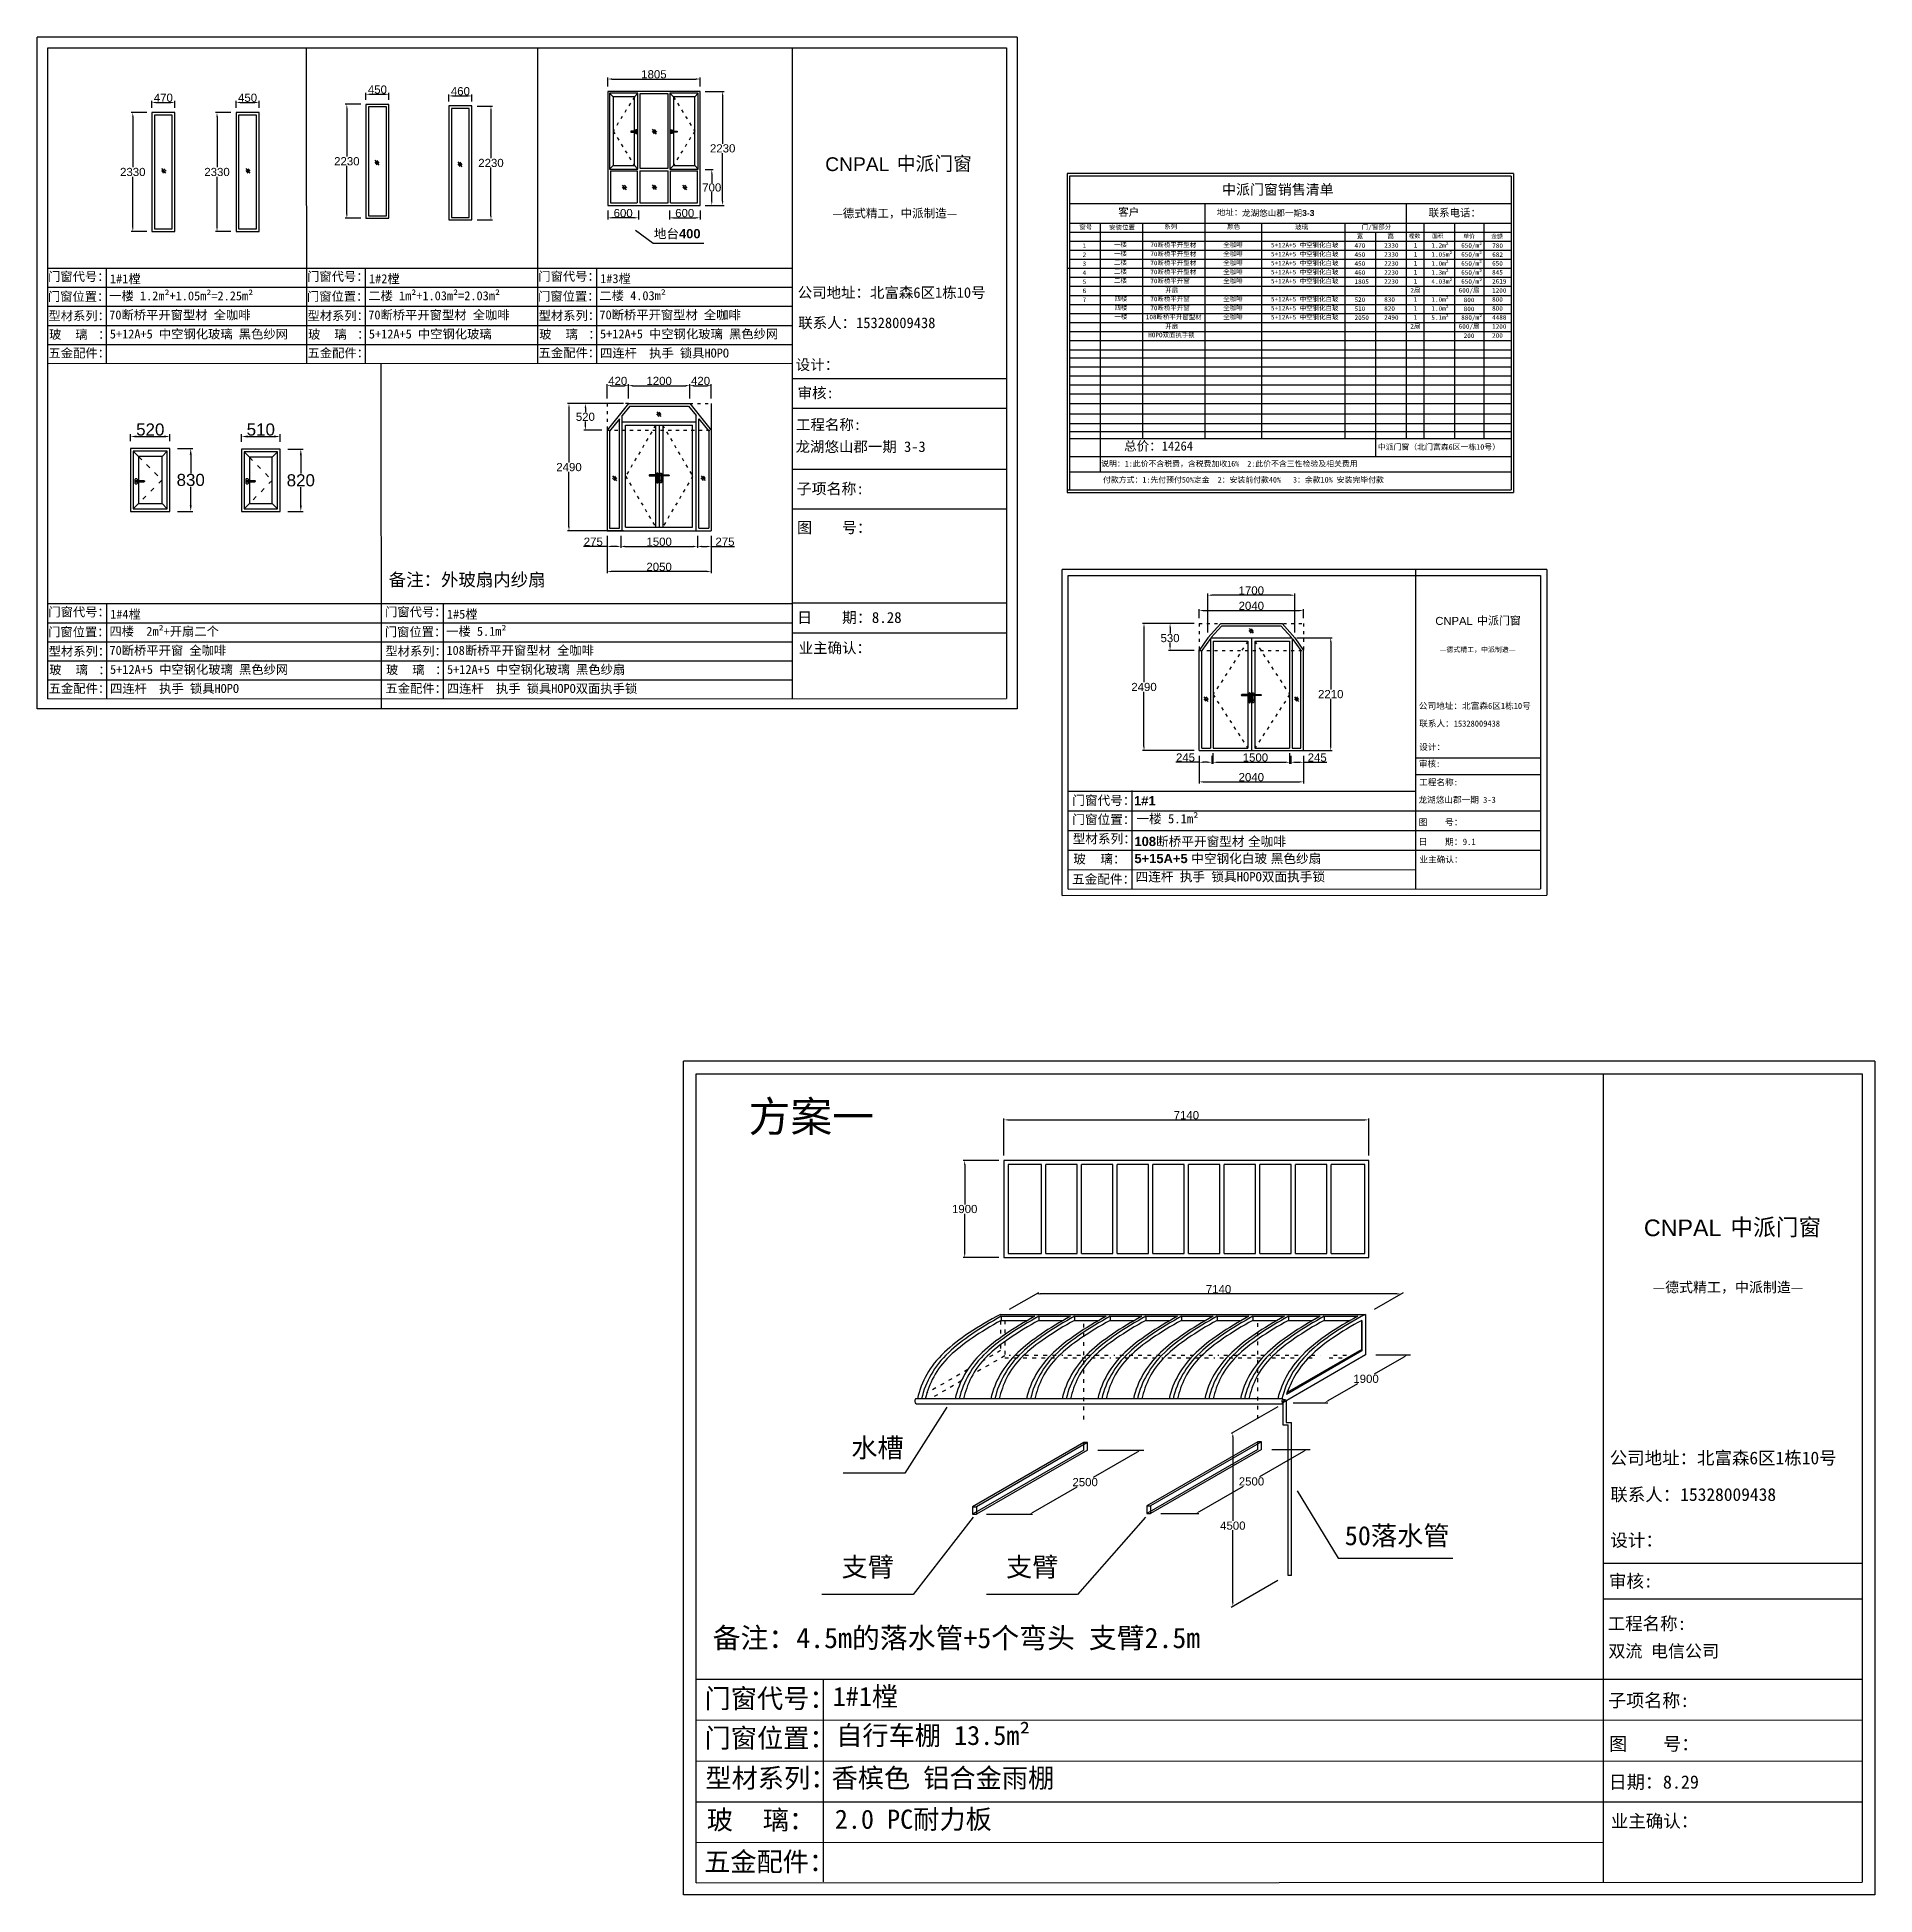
# Model space of a CAD drawing. Header units: inches. Extents: x -138455 to 599497, y -747149 to 13167.
# Drawn here: x 236383 to 272343, y -320458 to -284097 of the extents above; entities that cross this region are included whole.
import ezdxf

# ---------------------------------------------------------------- set-up
doc = ezdxf.new("R2010")
doc.units = ezdxf.units.IN
doc.header["$MEASUREMENT"] = 0
doc.header["$PDMODE"] = 35
doc.header["$PDSIZE"] = -3
doc.linetypes.add('ACAD_ISO03W100', pattern=[30, 12, -18])
doc.layers.add('0 @ 1', color=7, linetype='Continuous')
doc.styles.add('Annotative', font='arialbd.ttf')
doc.styles.add('MtXpl_', font='')
doc.styles.add('MtXpl__1', font='')
doc.styles.get("Standard").update_dxf_attribs({"font": 'arial.ttf'})
doc.styles.get('MtXpl_').set_extended_font_data('SimSun')
doc.styles.get('MtXpl__1').set_extended_font_data('SimSun', bold=True)
doc.dimstyles.get("Standard").update_dxf_attribs({"dimtxt": 80, "dimasz": 70, "dimexe": 40, "dimexo": 80, "dimgap": 0, "dimtad": 1, "dimtih": 1, "dimtoh": 1, "dimdec": 0, "dimzin": 0, "dimdsep": 46, "dimtxsty": 'Standard', "dimcen": 0.09, "dimadec": 0, "dimazin": 0, "dimtfac": 1, "dimtdec": 0, "dimtofl": 0, "dimtmove": 0, "dimatfit": 3, "dimfxl": 0, "dimtolj": 1, "dimtzin": 0, "dimarcsym": 0})

msp = doc.modelspace()

# ---------------------------------------------------------------- texts
for height, p in [(269.64, (251803.5, -286718.7)), (157.16, (263743.4, -295602.4)), (325.75, (267824.4, -307565.6))]:
    msp.add_text('CNPAL', height=height).set_placement(p)
for s, height, style, p in [('中派门窗', 269.64, 'MtXpl_', (253203.5, -286707.6)), ('—德式精工，中派制造—', 165.935, 'MtXpl_', (251944.5, -287627.7)), ('一楼 1.2m²+1.05m²=2.25m²', 176.385, 'MtXpl__1', (237793.3, -289249.3)), ('1#1樘', 176.38, 'MtXpl__1', (237807.7, -288915.6)), ('二楼 1m²+1.03m²=2.03m²', 176.385, 'MtXpl__1', (242862.1, -289247.1)), ('1#2樘', 176.38, 'MtXpl__1', (242876.6, -288913.4)), ('二楼 4.03m²', 176.38, 'MtXpl__1', (247385.4, -289245)), ('1#3樘', 176.38, 'MtXpl__1', (247399.8, -288911.4)), ('公司地址：北富森6区1栋10号', 207.419, 'MtXpl_', (251264.8, -289199.5)), ('70断桥平开窗型材 全咖啡', 176.385, 'MtXpl__1', (237793.3, -289622.5)), ('70断桥平开窗型材 全咖啡', 176.385, 'MtXpl__1', (242862.1, -289622.5)), ('70断桥平开窗型材 全咖啡', 176.385, 'MtXpl__1', (247385.4, -289620.4)), ('5+12A+5 中空钢化玻璃 黑色纱网', 176.385, 'MtXpl__1', (237804.9, -289995.6)), ('5+12A+5 中空钢化玻璃', 176.385, 'MtXpl__1', (242873.7, -289995.6)), ('5+12A+5 中空钢化玻璃 黑色纱网', 176.385, 'MtXpl__1', (247397, -289993.5)), ('联系人：15328009438', 207.419, 'MtXpl_', (251276, -289792.4)), ('四连杆  执手 锁具HOPO', 176.385, 'MtXpl__1', (247397, -290368.7)), ('设计：', 207.42, 'MtXpl_', (251227.5, -290612.3)), ('审核:', 207.42, 'MtXpl_', (251263.1, -291164.7)), ('工程名称:', 207.42, 'MtXpl_', (251232.6, -291785.9)), ('龙湖悠山郡一期 3-3', 207.419, 'MtXpl_', (251224, -292216.5)), ('子项名称:', 214.34, 'MtXpl_', (251244.6, -293043.1)), ('图    号：', 214.34, 'MtXpl_', (251254.8, -293803.1)), ('四楼  2m²+开扇二个', 176.385, 'MtXpl__1', (237797.4, -295814.7)), ('1#4樘', 176.38, 'MtXpl__1', (237811.8, -295481)), ('一楼 5.1m²', 176.38, 'MtXpl__1', (244386.9, -295814.7)), ('1#5樘', 176.38, 'MtXpl__1', (244401.3, -295479.2)), ('日    期：8.28', 214.336, 'MtXpl_', (251255.6, -295563.4)), ('中派门窗', 157.16, 'MtXpl_', (264559.4, -295595.9)), ('业主确认：', 207.42, 'MtXpl_', (251284.3, -296154.7)), ('70断桥平开窗 全咖啡', 176.385, 'MtXpl__1', (237797.4, -296187.8)), ('108断桥平开窗型材 全咖啡', 176.385, 'MtXpl__1', (244391.3, -296187.8)), ('—德式精工，中派制造—', 96.712, 'MtXpl_', (263825.6, -296132.2)), ('5+12A+5 中空钢化玻璃 黑色纱网', 176.385, 'MtXpl__1', (237809, -296560.9)), ('5+12A+5 中空钢化玻璃 黑色纱扇 ', 176.385, 'MtXpl__1', (244403, -296560.9)), ('四连杆  执手 锁具HOPO', 176.385, 'MtXpl__1', (237809, -296934.1)), ('四连杆  执手 锁具HOPO双面执手锁', 176.385, 'MtXpl__1', (244398.5, -296934.1)), ('公司地址：北富森6区1栋10号', 120.89, 'MtXpl_', (263420.4, -297247.4)), ('联系人：15328009438', 120.89, 'MtXpl_', (263427, -297593)), ('设计：', 120.89, 'MtXpl_', (263427.2, -298051.8)), ('审核:', 120.89, 'MtXpl_', (263419.4, -298379.5)), ('工程名称:', 120.89, 'MtXpl_', (263426.6, -298742.6)), ('龙湖悠山郡一期 3-3', 120.89, 'MtXpl_', (263411.8, -299085.8)), ('图    号：', 124.92, 'MtXpl_', (263414.6, -299525.8)), ('日    期：9.1', 124.92, 'MtXpl_', (263415, -299908.5)), ('业主确认：', 120.89, 'MtXpl_', (263431.8, -300253.1)), ('中派门窗', 325.75, 'MtXpl_', (269515.8, -307552.2)), ('—德式精工，中派制造—', 200.459, 'MtXpl_', (267994.8, -308663.7)), ('公司地址：北富森6区1栋10号', 250.574, 'MtXpl_', (267154.9, -312031.6)), ('联系人：15328009438', 250.574, 'MtXpl_', (267168.5, -312747.9)), ('设计：', 250.57, 'MtXpl_', (267168.9, -313642.2)), ('审核:', 250.57, 'MtXpl_', (267141.4, -314441.9)), ('工程名称:', 250.57, 'MtXpl_', (267116.3, -315272.7)), ('双流 电信公司 ', 244.4, 'MtXpl_', (267129.4, -315809)), ('子项名称:', 258.93, 'MtXpl_', (267124.2, -316782.3)), ('图    号：', 258.93, 'MtXpl_', (267142.8, -317631.5)), ('日期：8.29', 258.93, 'MtXpl_', (267136.7, -318378.8)), ('业主确认：', 250.57, 'MtXpl_', (267178.5, -319138.9))]:
    msp.add_text(s, height=height, dxfattribs=dict(style=style)).set_placement(p)
at = {"layer": '0 @ 1', "style": 'Annotative'}
for s, height, p in [('龙湖悠山郡一期3-3', 120, (259960, -287599.3)), ('门窗代号：', 176.38, (236596.6, -288870.8)), ('门窗代号：', 176.38, (241665.5, -288868.6)), ('门窗代号：', 176.38, (246188.8, -288866.6)), ('门窗位置：', 176.38, (236592.8, -289261.2)), ('门窗位置：', 176.38, (241661.7, -289259)), ('门窗位置：', 176.38, (246185, -289256.9)), ('型材系列：', 176.38, (236603.9, -289638.7)), ('型材系列：', 176.38, (241672.8, -289636.5)), ('型材系列：', 176.38, (246196, -289634.4)), ('玻    璃   ：', 176.38, (236615.4, -290003.1)), ('玻    璃   ：', 176.38, (241684.2, -290000.9)), ('玻    璃   ：', 176.38, (246207.5, -289998.8)), ('五金配件：', 176.38, (236604.3, -290367.9)), ('五金配件：', 176.38, (241673.1, -290365.7)), ('五金配件：', 176.38, (246196.4, -290363.6)), ('门窗代号：', 176.38, (236600.7, -295436.2)), ('门窗代号：', 176.38, (243190.2, -295434.4)), ('门窗位置：', 176.38, (236596.9, -295826.6)), ('门窗位置：', 176.38, (243186.4, -295824.8)), ('型材系列：', 176.38, (236608, -296204.1)), ('型材系列：', 176.38, (243197.5, -296202.3)), ('玻    璃   ：', 176.38, (236619.5, -296568.5)), ('玻    璃   ：', 176.38, (243209, -296566.7)), ('五金配件：', 176.38, (236608.4, -296933.3)), ('五金配件：', 176.38, (243197.9, -296931.5)), ('门窗代号：', 181.34, (256638.5, -299125.7)), ('1#1', 181.34, (257847, -299134.4)), ('门窗位置：', 181.34, (256638.5, -299499.3)), ('型材系列：', 181.34, (256646.2, -299876.7)), ('108断桥平开窗型材 全咖啡', 181.335, (257854.3, -299929.9)), ('玻    璃：', 181.34, (256658.9, -300272.4)), ('5+15A+5 中空钢化白玻 黑色纱扇', 181.335, (257854.5, -300264.5)), ('五金配件：', 181.34, (256634.1, -300666.7)), ('门窗代号：', 375.86, (249443.4, -316802.3)), ('门窗位置：', 375.86, (249443.4, -317576.5)), ('型材系列：', 375.86, (249459.2, -318358.8)), ('玻    璃：', 375.86, (249485.5, -319179)), ('五金配件：', 375.86, (249434.1, -319996.2))]:
    msp.add_text(s, height=height, dxfattribs=at).set_placement(p)
at = {"layer": '0 @ 1', "attachment_point": 1, "style": 'Annotative'}
for s, width, heights, insert, char_height in [('{\\fSimSun|b1|i0|c134|p2;中派门窗销售清单}', 2802.276, [0], (259570.3, -286980), 200), ('{\\fSimSun|b1|i0|c134|p2;客户}', 485.592, [0], (257538.5, -287445.2), 150), ('{\\fSimSun|b1|i0|c134|p2;地址：}', 3483.473, [0], (259465.1, -287466.8), 120), ('{\\fSimSun|b1|i0|c134|p2;联系电话：}', 1409.924, [0], (263612.8, -287460.1), 150), ('{\\fSimSun|b1|i0|c134|p2;地台}400', 1251.816, [0], (248450, -287853.3), 180.693), ('{\\fSimSun|b1|i0|c134|p2;窗号}', 485.592, [0], (256775.8, -287771.7), 90), ('{\\fSimSun|b1|i0|c134|p2;安装位置}', 706.927, [0], (257360.7, -287775), 90), ('{\\fSimSun|b1|i0|c134|p2;系列}', 485.592, [0], (258437.6, -287759.2), 90), ('{\\fSimSun|b1|i0|c134|p2;颜色}', 485.592, [0], (259671.7, -287760.2), 90), ('{\\fSimSun|b1|i0|c134|p2;玻璃}', 485.592, [0], (260999.3, -287772), 90), ('{\\fSimSun|b1|i0|c134|p2;宽 }', 603.897, [0], (262205.8, -287948.6), 90), ('{\\fSimSun|b1|i0|c134|p2;门/窗部分}', 603.897, [0], (262304.6, -287766.6), 90), ('{\\fSimSun|b1|i0|c134|p2;高 }', 603.897, [0], (262805.8, -287948.6), 90), ('{\\fSimSun|b1|i0|c134|p2;樘数}', 603.897, [0], (263224.6, -287948.8), 80), ('{\\fSimSun|b1|i0|c134|p2;面积}', 603.897, [0], (263679, -287948.8), 80), ('{\\fSimSun|b1|i0|c134|p2;单价}', 603.897, [0], (264290, -287952.6), 80), ('{\\fSimSun|b1|i0|c134|p2;金额}', 603.897, [0], (264837, -287954), 80), ('{\\fSimSun|b1|i0|c134|p2;2}', 485.592, [0], (256840.2, -288310.5), 90), ('{\\fSimSun|b1|i0|c134|p2;1}', 485.592, [0], (256840.2, -288134), 90), ('{\\fSimSun|b1|i0|c134|p2;一楼}', 706.927, [0], (257455.2, -288109.8), 90), ('{\\fSimSun|b1|i0|c134|p2;一楼}', 706.927, [0], (257455.2, -288286.2), 90), ('{\\fSimSun|b1|i0|c134|p2;70断桥平开型材}', 1460.301, [0], (258165.5, -288117.1), 90), ('{\\fSimSun|b1|i0|c134|p2;70断桥平开型材}', 1460.301, [0], (258165.5, -288293.6), 90), ('{\\fSimSun|b1|i0|c134|p2;全咖啡}', 1460.301, [0], (259592.9, -288117.1), 90), ('{\\fSimSun|b1|i0|c134|p2;全咖啡}', 1460.301, [0], (259592.9, -288293.6), 90), ('{\\fSimSun|b1|i0|c134|p2;5+12A+5 中空钢化白玻}', 1460.301, [0], (260528.2, -288121), 90), ('{\\fSimSun|b1|i0|c134|p2;5+12A+5 中空钢化白玻}', 1460.301, [0], (260528.2, -288297.5), 90), ('{\\fSimSun|b1|i0|c134|p2;470}', 1460.301, [0], (262161.7, -288129.9), 90), ('{\\fSimSun|b1|i0|c134|p2;450}', 1460.301, [0], (262161.7, -288306.4), 90), ('{\\fSimSun|b1|i0|c134|p2;2330}', 1460.301, [0], (262741.8, -288127.3), 90), ('{\\fSimSun|b1|i0|c134|p2;2330}', 1460.301, [0], (262741.8, -288303.8), 90), ('{\\fSimSun|b1|i0|c134|p2;1}', 102.542, [0], (263320.5, -288126.1), 90), ('{\\fSimSun|b1|i0|c134|p2;1}', 102.542, [0], (263320.5, -288302.5), 90), ('{\\fSimSun|b1|i0|c134|p2;1.2m²}', 1460.301, [0], (263665.6, -288127.3), 90), ('{\\fSimSun|b1|i0|c134|p2;1.05m²}', 1460.301, [0], (263665.6, -288303.8), 90), ('{\\fSimSun|b1|i0|c134|p2;650/m²}', 1460.301, [0], (264248.4, -288127.9), 90), ('{\\fSimSun|b1|i0|c134|p2;650/m²}', 1460.301, [0], (264248.4, -288304.4), 90), ('{\\fSimSun|b1|i0|c134|p2;780}', 1460.301, [0], (264855.6, -288132.8), 90), ('{\\fSimSun|b1|i0|c134|p2;682}', 1460.301, [0], (264855.6, -288309.2), 90), ('{\\fSimSun|b1|i0|c134|p2;4}', 485.592, [0], (256840.2, -288663.4), 90), ('{\\fSimSun|b1|i0|c134|p2;3}', 485.592, [0], (256840.2, -288486.9), 90), ('{\\fSimSun|b1|i0|c134|p2;二楼}', 706.927, [0], (257455.2, -288462.7), 90), ('{\\fSimSun|b1|i0|c134|p2;二楼}', 706.927, [0], (257455.2, -288639.2), 90), ('{\\fSimSun|b1|i0|c134|p2;70断桥平开型材}', 1460.301, [0], (258165.5, -288470.1), 90), ('{\\fSimSun|b1|i0|c134|p2;70断桥平开型材}', 1460.301, [0], (258165.5, -288646.5), 90), ('{\\fSimSun|b1|i0|c134|p2;全咖啡}', 1460.301, [0], (259592.9, -288470.1), 90), ('{\\fSimSun|b1|i0|c134|p2;全咖啡}', 1460.301, [0], (259592.9, -288646.5), 90), ('{\\fSimSun|b1|i0|c134|p2;5+12A+5 中空钢化白玻}', 1460.301, [0], (260528.2, -288473.9), 90), ('{\\fSimSun|b1|i0|c134|p2;5+12A+5 中空钢化白玻}', 1460.301, [0], (260528.2, -288650.4), 90), ('{\\fSimSun|b1|i0|c134|p2;450}', 1460.301, [0], (262161.7, -288482.8), 90), ('{\\fSimSun|b1|i0|c134|p2;460}', 1460.301, [0], (262161.7, -288659.3), 90), ('{\\fSimSun|b1|i0|c134|p2;2230}', 1460.301, [0], (262741.8, -288480.3), 90), ('{\\fSimSun|b1|i0|c134|p2;2230}', 1460.301, [0], (262741.8, -288656.8), 90), ('{\\fSimSun|b1|i0|c134|p2;1}', 102.542, [0], (263320.5, -288479), 90), ('{\\fSimSun|b1|i0|c134|p2;1}', 102.542, [0], (263320.5, -288655.5), 90), ('{\\fSimSun|b1|i0|c134|p2;1.0m²}', 1460.301, [0], (263665.6, -288480.3), 90), ('{\\fSimSun|b1|i0|c134|p2;1.3m²}', 1460.301, [0], (263665.6, -288656.8), 90), ('{\\fSimSun|b1|i0|c134|p2;650/m²}', 1460.301, [0], (264248.4, -288480.9), 90), ('{\\fSimSun|b1|i0|c134|p2;650/m²}', 1460.301, [0], (264248.4, -288657.3), 90), ('{\\fSimSun|b1|i0|c134|p2;845}', 1460.301, [0], (264853.5, -288654.9), 90), ('{\\fSimSun|b1|i0|c134|p2;650}', 1460.301, [0], (264853.5, -288478.4), 90), ('{\\fSimSun|b1|i0|c134|p2;5}', 485.592, [0], (256840.2, -288839.9), 90), ('{\\fSimSun|b1|i0|c134|p2;6}', 485.592, [0], (256840.2, -289016.4), 90), ('{\\fSimSun|b1|i0|c134|p2;二楼}', 706.927, [0], (257455.2, -288815.6), 90), ('{\\fSimSun|b1|i0|c134|p2;70断桥平开窗}', 1460.301, [0], (258165.5, -288823), 90), ('{\\fSimSun|b1|i0|c134|p2;开扇}', 706.927, [0], (258457.6, -289007.1), 90), ('{\\fSimSun|b1|i0|c134|p2;全咖啡}', 1460.301, [0], (259592.9, -288823), 90), ('{\\fSimSun|b1|i0|c134|p2;5+12A+5 中空钢化白玻}', 1460.301, [0], (260528.2, -288826.9), 90), ('{\\fSimSun|b1|i0|c134|p2;1805}', 1460.301, [0], (262161.7, -288835.8), 90), ('{\\fSimSun|b1|i0|c134|p2;2230}', 1460.301, [0], (262741.8, -288833.2), 90), ('{\\fSimSun|b1|i0|c134|p2;2扇}', 451.267, [0], (263254.2, -289004.3), 90), ('{\\fSimSun|b1|i0|c134|p2;1}', 102.542, [0], (263320.5, -288831.9), 90), ('{\\fSimSun|b1|i0|c134|p2;4.03m²}', 1460.301, [0], (263665.6, -288833.2), 90), ('{\\fSimSun|b1|i0|c134|p2;600/扇}', 1460.301, [0], (264199.3, -289006.5), 90), ('{\\fSimSun|b1|i0|c134|p2;650/m²}', 1460.301, [0], (264248.4, -288833.8), 90), ('{\\fSimSun|b1|i0|c134|p2;2619}', 1460.301, [0], (264853.5, -288831.4), 90), ('{\\fSimSun|b1|i0|c134|p2;1200}', 1460.301, [0], (264853.5, -289007.9), 90), ('{\\fSimSun|b1|i0|c134|p2;7}', 485.592, [0], (256840.2, -289192.8), 90), ('{\\fSimSun|b1|i0|c134|p2;四楼}', 706.927, [0], (257463.2, -289169.9), 90), ('{\\fSimSun|b1|i0|c134|p2;四楼}', 706.927, [0], (257463.2, -289346.4), 90), ('{\\fSimSun|b1|i0|c134|p2;70断桥平开窗}', 1460.301, [0], (258165.5, -289176), 90), ('{\\fSimSun|b1|i0|c134|p2;70断桥平开窗}', 1460.301, [0], (258165.5, -289352.4), 90), ('{\\fSimSun|b1|i0|c134|p2;全咖啡}', 1460.301, [0], (259592.9, -289176), 90), ('{\\fSimSun|b1|i0|c134|p2;全咖啡}', 1460.301, [0], (259592.9, -289352.4), 90), ('{\\fSimSun|b1|i0|c134|p2;5+12A+5 中空钢化白玻}', 1460.301, [0], (260528.2, -289179.8), 90), ('{\\fSimSun|b1|i0|c134|p2;5+12A+5 中空钢化白玻}', 1460.301, [0], (260528.2, -289356.3), 90), ('{\\fSimSun|b1|i0|c134|p2;520}', 1460.301, [0], (262161.7, -289188.7), 90), ('{\\fSimSun|b1|i0|c134|p2;510}', 1460.301, [0], (262161.7, -289365.2), 90), ('{\\fSimSun|b1|i0|c134|p2;830}', 1460.301, [0], (262741.8, -289186.2), 90), ('{\\fSimSun|b1|i0|c134|p2;820}', 1460.301, [0], (262741.8, -289362.6), 90), ('{\\fSimSun|b1|i0|c134|p2;1}', 102.542, [0], (263320.5, -289184.9), 90), ('{\\fSimSun|b1|i0|c134|p2;1}', 102.542, [0], (263320.5, -289361.4), 90), ('{\\fSimSun|b1|i0|c134|p2;1.0m²}', 1460.301, [0], (263665.6, -289186.2), 90), ('{\\fSimSun|b1|i0|c134|p2;1.0m²}', 1460.301, [0], (263665.6, -289362.6), 90), ('{\\fSimSun|b1|i0|c134|p2;800}', 1460.301, [0], (264298, -289193.5), 90), ('{\\fSimSun|b1|i0|c134|p2;800}', 1460.301, [0], (264298, -289370), 90), ('{\\fSimSun|b1|i0|c134|p2;800}', 1460.301, [0], (264853.5, -289184.3), 90), ('{\\fSimSun|b1|i0|c134|p2;800}', 1460.301, [0], (264853.5, -289360.8), 90), ('{\\fSimSun|b1|i0|c134|p2;一楼}', 706.927, [0], (257463.2, -289522.8), 90), ('{\\fSimSun|b1|i0|c134|p2;108断桥平开窗型材}', 1460.301, [0], (258077.2, -289528.9), 90), ('{\\fSimSun|b1|i0|c134|p2;开扇}', 706.927, [0], (258457.6, -289712.9), 90), ('{\\fSimSun|b1|i0|c134|p2;全咖啡}', 1460.301, [0], (259592.9, -289528.9), 90), ('{\\fSimSun|b1|i0|c134|p2;5+12A+5 中空钢化白玻}', 1460.301, [0], (260528.2, -289532.8), 90), ('{\\fSimSun|b1|i0|c134|p2;2050}', 1460.301, [0], (262161.7, -289541.7), 90), ('{\\fSimSun|b1|i0|c134|p2;2490}', 1460.301, [0], (262741.8, -289539.1), 90), ('{\\fSimSun|b1|i0|c134|p2;2扇}', 451.267, [0], (263254.2, -289710.2), 90), ('{\\fSimSun|b1|i0|c134|p2;1}', 102.542, [0], (263320.5, -289537.8), 90), ('{\\fSimSun|b1|i0|c134|p2;5.1m²}', 1460.301, [0], (263665.6, -289539.1), 90), ('{\\fSimSun|b1|i0|c134|p2;600/扇}', 1460.301, [0], (264199.3, -289712.4), 90), ('{\\fSimSun|b1|i0|c134|p2;880/m²}', 1460.301, [0], (264248.4, -289539.7), 90), ('{\\fSimSun|b1|i0|c134|p2;4488}', 1460.301, [0], (264853.5, -289537.3), 90), ('{\\fSimSun|b1|i0|c134|p2;1200}', 1460.301, [0], (264853.5, -289713.7), 90), ('{\\fSimSun|b1|i0|c134|p2;HOPO双面执手锁}', 1460.301, [0], (258123.7, -289881.8), 90), ('{\\fSimSun|b1|i0|c134|p2;200}', 1460.301, [0], (264297.2, -289894.5), 90), ('{\\fSimSun|b1|i0|c134|p2;200}', 1460.301, [0], (264853.5, -289890.2), 90), ('{\\fSimSun|b1|i0|c134|p2;总价：14264}', 2957.882, [0], (257652.4, -292009.7), 180), ('{\\fSimSun|b1|i0|c134|p2;中派门窗（北门富森6区一栋10号）}', 2734.804, [0], (262617.9, -292063.5), 110), ('{\\fSimSun|b1|i0|c134|p2;说明：1:此价不含税费，含税费加收16%  2:此价不含三性检验及相关费用}', 6113.097, [0], (257203.4, -292391.3), 110), ('{\\fSimSun|b1|i0|c134|p2;付款方式：1:先付预付50%定金  2：安装前付款40%   3：余款10% 安装完毕付款}', 6510.182, [0], (257240, -292706.4), 110), ('{\\fSimSun|b1|i0|c134|p2;备注：外玻扇内纱扇}', 3781.18, [0], (243262.6, -294591.9), 250), ('{\\fSimSun|b1|i0|c134|p2;一楼 5.1m²}', 4396.385, [0], (257893.5, -299303.9), 181.335), ('{\\fSimSun|b1|i0|c134|p2;四连杆 执手 锁具HOPO双面执手锁}', 7563.173, [0], (257877.1, -300439.7), 181.335), ('{\\fSimSun|b1|i0|c134|p2;方案一}', 4396.385, [0], (250305.3, -304924.1), 600), ('{\\fSimSun|b1|i0|c134|p2;水槽}', 4396.385, [0], (252313.6, -311518.6), 375.861), ('{\\fSimSun|b1|i0|c134|p2;50落水管}', 4396.385, [0], (261970.7, -313238.6), 375.861), ('{\\fSimSun|b1|i0|c134|p2;支臂}', 4396.385, [0], (252123.7, -313851.4), 375.861), ('{\\fSimSun|b1|i0|c134|p2;支臂}', 4396.385, [0], (255342.4, -313851.4), 375.861), ('{\\fSimSun|b1|i0|c134|p2;备注：4.5m的落水管+5个弯头 支臂2.5m }', 11582.41, [180.7], (249601.2, -315228.9), 400), ('{\\fSimSun|b1|i0|c134|p2;1#1樘}', 4396.385, [0], (251950.3, -316388), 375.861), ('{\\fSimSun|b1|i0|c134|p2;自行车棚 13.5m²}', 9006.576, [0], (252018.8, -317148.9), 375.861), ('{\\fSimSun|b1|i0|c134|p2;香槟色 铝合金雨棚}', 9006.576, [0], (251928.3, -317981.6), 375.861), ('{\\fSimSun|b1|i0|c134|p2;2.0 PC耐力板}', 7839.588, [0], (251991.2, -318789.3), 375.861)]:
    msp.add_mtext_dynamic_manual_height_columns(s, width=width, gutter_width=903.5, heights=heights, dxfattribs=dict(at, insert=insert, char_height=char_height))

# ---------------------------------------------------------------- blocks, each defined once
blk = doc.blocks.new('123as')
at = {"color": 0}
for p, q in [((90189, 51387), (90252, 51462)), ((90194, 51330), (90312, 51470)), ((90251, 51335), (90314, 51410))]:
    blk.add_line(p, q, dxfattribs=at)
blk = doc.blocks.new('*D1359')
at = {"color": 0, "lineweight": -2, "transparency": 16777216}
for p, q in [((242816, -285322), (242816, -285185)), ((242896, -285215), (243186, -285215)), ((243266, -285322), (243266, -285185))]:
    blk.add_line(p, q, dxfattribs=at)
at = {"color": 0, "transparency": 16777216}
for points in [[(242896, -285202), (242896, -285229), (242816, -285215)], [(243186, -285202), (243186, -285229), (243266, -285215)]]:
    blk.add_solid(points, dxfattribs=at)
at = {"layer": 'Defpoints', "color": 0, "transparency": 16777216}
for p in [(242816, -285422), (243266, -285215), (243266, -285422)]:
    blk.add_point(p, dxfattribs=at)
at = {"color": 0, "transparency": 16777216, "insert": (243041, -285124), "char_height": 160, "attachment_point": 5}
blk.add_mtext('\\A1;450', dxfattribs=at)
blk = doc.blocks.new('*D1360')
at = {"color": 0, "lineweight": -2, "transparency": 16777216}
for p, q in [((242716, -285412), (242413, -285412)), ((242443, -285492), (242443, -286436)), ((242443, -287562), (242443, -286619)), ((242716, -287642), (242413, -287642))]:
    blk.add_line(p, q, dxfattribs=at)
at = {"color": 0, "transparency": 16777216}
for points in [[(242429, -285492), (242456, -285492), (242443, -285412)], [(242429, -287562), (242456, -287562), (242443, -287642)]]:
    blk.add_solid(points, dxfattribs=at)
at = {"layer": 'Defpoints', "color": 0, "transparency": 16777216}
for p in [(242816, -285412), (242443, -287642), (242816, -287642)]:
    blk.add_point(p, dxfattribs=at)
at = {"color": 0, "transparency": 16777216, "insert": (242443, -286527), "char_height": 160, "attachment_point": 5}
blk.add_mtext('\\A1;2230', dxfattribs=at)
blk = doc.blocks.new('*D1361')
at = {"color": 0, "lineweight": -2, "transparency": 16777216}
for p, q in [((244440, -285354), (244440, -285218)), ((244520, -285248), (244810, -285248)), ((244890, -285354), (244890, -285218))]:
    blk.add_line(p, q, dxfattribs=at)
at = {"color": 0, "transparency": 16777216}
for points in [[(244520, -285234), (244520, -285261), (244440, -285248)], [(244810, -285234), (244810, -285261), (244890, -285248)]]:
    blk.add_solid(points, dxfattribs=at)
at = {"layer": 'Defpoints', "color": 0, "transparency": 16777216}
for p in [(244890, -285248), (244440, -285454), (244890, -285454)]:
    blk.add_point(p, dxfattribs=at)
at = {"color": 0, "transparency": 16777216, "insert": (244665, -285156), "char_height": 160, "attachment_point": 5}
blk.add_mtext('\\A1;460', dxfattribs=at)
blk = doc.blocks.new('*D1362')
at = {"color": 0, "lineweight": -2, "transparency": 16777216}
for p, q in [((244990, -285445), (245293, -285445)), ((245263, -285525), (245263, -286468)), ((245263, -287595), (245263, -286651)), ((244990, -287675), (245293, -287675))]:
    blk.add_line(p, q, dxfattribs=at)
at = {"color": 0, "transparency": 16777216}
for points in [[(245250, -285525), (245276, -285525), (245263, -285445)], [(245250, -287595), (245276, -287595), (245263, -287675)]]:
    blk.add_solid(points, dxfattribs=at)
at = {"layer": 'Defpoints', "color": 0, "transparency": 16777216}
for p in [(244890, -285445), (244890, -287675), (245263, -287675)]:
    blk.add_point(p, dxfattribs=at)
at = {"color": 0, "transparency": 16777216, "insert": (245263, -286560), "char_height": 160, "attachment_point": 5}
blk.add_mtext('\\A1;2230', dxfattribs=at)
blk = doc.blocks.new('*D1363')
at = {"color": 0, "lineweight": -2, "transparency": 16777216}
for p, q in [((247550, -285060), (247550, -284887)), ((247630, -284917), (249275, -284917)), ((249355, -285060), (249355, -284887))]:
    blk.add_line(p, q, dxfattribs=at)
at = {"color": 0, "transparency": 16777216}
for points in [[(247630, -284903), (247630, -284930), (247550, -284917)], [(249275, -284903), (249275, -284930), (249355, -284917)]]:
    blk.add_solid(points, dxfattribs=at)
at = {"layer": 'Defpoints', "color": 0, "transparency": 16777216}
for p in [(249355, -284917), (247550, -285160), (249355, -285160)]:
    blk.add_point(p, dxfattribs=at)
at = {"color": 0, "transparency": 16777216, "insert": (248452, -284825), "char_height": 160, "attachment_point": 5}
blk.add_mtext('\\A1;1805', dxfattribs=at)
blk = doc.blocks.new('*D1364')
at = {"color": 0, "lineweight": -2, "transparency": 16777216}
for p, q in [((249455, -285160), (249827, -285160)), ((249797, -285240), (249797, -286183)), ((249797, -287310), (249797, -286366)), ((249455, -287390), (249827, -287390))]:
    blk.add_line(p, q, dxfattribs=at)
at = {"color": 0, "transparency": 16777216}
for points in [[(249783, -285240), (249810, -285240), (249797, -285160)], [(249783, -287310), (249810, -287310), (249797, -287390)]]:
    blk.add_solid(points, dxfattribs=at)
at = {"layer": 'Defpoints', "color": 0, "transparency": 16777216}
for p in [(249355, -285160), (249355, -287390), (249797, -287390)]:
    blk.add_point(p, dxfattribs=at)
at = {"color": 0, "transparency": 16777216, "insert": (249797, -286275), "char_height": 160, "attachment_point": 5}
blk.add_mtext('\\A1;2230', dxfattribs=at)
blk = doc.blocks.new('*D1365')
at = {"color": 0, "lineweight": -2, "transparency": 16777216}
for p, q in [((249455, -286690), (249614, -286690)), ((249584, -286770), (249584, -286948)), ((249584, -287310), (249584, -287131)), ((249455, -287390), (249614, -287390))]:
    blk.add_line(p, q, dxfattribs=at)
at = {"color": 0, "transparency": 16777216}
for points in [[(249571, -286770), (249598, -286770), (249584, -286690)], [(249571, -287310), (249598, -287310), (249584, -287390)]]:
    blk.add_solid(points, dxfattribs=at)
at = {"layer": 'Defpoints', "color": 0, "transparency": 16777216}
for p in [(249355, -286690), (249355, -287390), (249584, -287390)]:
    blk.add_point(p, dxfattribs=at)
at = {"color": 0, "transparency": 16777216, "insert": (249584, -287040), "char_height": 160, "attachment_point": 5}
blk.add_mtext('\\A1;700', dxfattribs=at)
blk = doc.blocks.new('*D1366')
at = {"color": 0, "lineweight": -2, "transparency": 16777216}
for p, q in [((248755, -287490), (248755, -287664)), ((249355, -287490), (249355, -287664)), ((248835, -287634), (249275, -287634))]:
    blk.add_line(p, q, dxfattribs=at)
at = {"color": 0, "transparency": 16777216}
for points in [[(248835, -287620), (248835, -287647), (248755, -287634)], [(249275, -287620), (249275, -287647), (249355, -287634)]]:
    blk.add_solid(points, dxfattribs=at)
at = {"layer": 'Defpoints', "color": 0, "transparency": 16777216}
for p in [(248755, -287390), (249355, -287390), (249355, -287634)]:
    blk.add_point(p, dxfattribs=at)
at = {"color": 0, "transparency": 16777216, "insert": (249055, -287542), "char_height": 160, "attachment_point": 5}
blk.add_mtext('\\A1;600', dxfattribs=at)
blk = doc.blocks.new('*D1367')
at = {"color": 0, "lineweight": -2, "transparency": 16777216}
for p, q in [((247550, -287490), (247550, -287664)), ((248150, -287490), (248150, -287664)), ((248070, -287634), (247630, -287634))]:
    blk.add_line(p, q, dxfattribs=at)
at = {"color": 0, "transparency": 16777216}
for points in [[(247630, -287620), (247630, -287647), (247550, -287634)], [(248070, -287620), (248070, -287647), (248150, -287634)]]:
    blk.add_solid(points, dxfattribs=at)
at = {"layer": 'Defpoints', "color": 0, "transparency": 16777216}
for p in [(247550, -287390), (248150, -287390), (247550, -287634)]:
    blk.add_point(p, dxfattribs=at)
at = {"color": 0, "transparency": 16777216, "insert": (247850, -287542), "char_height": 160, "attachment_point": 5}
blk.add_mtext('\\A1;600', dxfattribs=at)
blk = doc.blocks.new('dzcs')
blk.add_lwpolyline([(142096, -3328), (142196, -3328, 0.414214), (142206, -3318), (142206, -3318, 0.414214), (142196, -3308), (142096, -3308, 0.414214), (142086, -3318), (142086, -3318, 0.414214)], format="xyb", close=True)
blk.add_lwpolyline([(142182, -3328), (142182, -3342, 0.414214), (142196, -3355), (142196, -3355, 0.414214), (142209, -3342), (142209, -3294, 0.414214), (142196, -3280), (142196, -3280, 0.414214), (142182, -3294), (142182, -3308)], format="xyb")
blk = doc.blocks.new('*D1368')
at = {"color": 0, "lineweight": -2, "transparency": 16777216}
for p, q in [((240275, -285482), (240275, -285345)), ((240355, -285375), (240645, -285375)), ((240725, -285482), (240725, -285345))]:
    blk.add_line(p, q, dxfattribs=at)
at = {"color": 0, "transparency": 16777216}
for points in [[(240355, -285362), (240355, -285389), (240275, -285375)], [(240645, -285362), (240645, -285389), (240725, -285375)]]:
    blk.add_solid(points, dxfattribs=at)
at = {"layer": 'Defpoints', "color": 0, "transparency": 16777216}
for p in [(240725, -285375), (240275, -285582), (240725, -285582)]:
    blk.add_point(p, dxfattribs=at)
at = {"color": 0, "transparency": 16777216, "insert": (240500, -285284), "char_height": 160, "attachment_point": 5}
blk.add_mtext('\\A1;450', dxfattribs=at)
blk = doc.blocks.new('*D1369')
at = {"color": 0, "lineweight": -2, "transparency": 16777216}
for p, q in [((240175, -285572), (239872, -285572)), ((239902, -285652), (239902, -286645)), ((239902, -287822), (239902, -286829)), ((240175, -287902), (239872, -287902))]:
    blk.add_line(p, q, dxfattribs=at)
at = {"color": 0, "transparency": 16777216}
for points in [[(239889, -285652), (239915, -285652), (239902, -285572)], [(239889, -287822), (239915, -287822), (239902, -287902)]]:
    blk.add_solid(points, dxfattribs=at)
at = {"layer": 'Defpoints', "color": 0, "transparency": 16777216}
for p in [(240275, -285572), (239902, -287902), (240275, -287902)]:
    blk.add_point(p, dxfattribs=at)
at = {"color": 0, "transparency": 16777216, "insert": (239902, -286737), "char_height": 160, "attachment_point": 5}
blk.add_mtext('\\A1;2330', dxfattribs=at)
blk = doc.blocks.new('*D1370')
at = {"color": 0, "lineweight": -2, "transparency": 16777216}
for p, q in [((238627, -285482), (238627, -285345)), ((238707, -285375), (238997, -285375)), ((239077, -285482), (239077, -285345))]:
    blk.add_line(p, q, dxfattribs=at)
at = {"color": 0, "transparency": 16777216}
for points in [[(238707, -285362), (238707, -285389), (238627, -285375)], [(238997, -285362), (238997, -285389), (239077, -285375)]]:
    blk.add_solid(points, dxfattribs=at)
at = {"layer": 'Defpoints', "color": 0, "transparency": 16777216}
for p in [(239077, -285375), (238627, -285582), (239077, -285582)]:
    blk.add_point(p, dxfattribs=at)
at = {"color": 0, "transparency": 16777216, "insert": (238852, -285284), "char_height": 160, "attachment_point": 5}
blk.add_mtext('\\A1;470', dxfattribs=at)
blk = doc.blocks.new('*D1371')
at = {"color": 0, "lineweight": -2, "transparency": 16777216}
for p, q in [((238527, -285572), (238224, -285572)), ((238254, -285652), (238254, -286645)), ((238254, -287822), (238254, -286829)), ((238527, -287902), (238224, -287902))]:
    blk.add_line(p, q, dxfattribs=at)
at = {"color": 0, "transparency": 16777216}
for points in [[(238241, -285652), (238267, -285652), (238254, -285572)], [(238241, -287822), (238267, -287822), (238254, -287902)]]:
    blk.add_solid(points, dxfattribs=at)
at = {"layer": 'Defpoints', "color": 0, "transparency": 16777216}
for p in [(238627, -285572), (238254, -287902), (238627, -287902)]:
    blk.add_point(p, dxfattribs=at)
at = {"color": 0, "transparency": 16777216, "insert": (238254, -286737), "char_height": 160, "attachment_point": 5}
blk.add_mtext('\\A1;2330', dxfattribs=at)
blk = doc.blocks.new('*D1376')
at = {"color": 0, "lineweight": -2, "transparency": 16777216}
for p, q in [((249154, -291169), (249154, -290889)), ((249234, -290919), (249494, -290919)), ((249574, -291169), (249574, -290889))]:
    blk.add_line(p, q, dxfattribs=at)
at = {"color": 0, "transparency": 16777216}
for points in [[(249234, -290905), (249234, -290932), (249154, -290919)], [(249494, -290905), (249494, -290932), (249574, -290919)]]:
    blk.add_solid(points, dxfattribs=at)
at = {"layer": 'Defpoints', "color": 0, "transparency": 16777216}
for p in [(249574, -290919), (249154, -291269), (249574, -291269)]:
    blk.add_point(p, dxfattribs=at)
at = {"color": 0, "transparency": 16777216, "insert": (249364, -290827), "char_height": 160, "attachment_point": 5}
blk.add_mtext('\\A1;420', dxfattribs=at)
blk = doc.blocks.new('*D1377')
at = {"color": 0, "lineweight": -2, "transparency": 16777216}
for p, q in [((247534, -291169), (247534, -290889)), ((247614, -290919), (247874, -290919)), ((247954, -291169), (247954, -290889))]:
    blk.add_line(p, q, dxfattribs=at)
at = {"color": 0, "transparency": 16777216}
for points in [[(247614, -290905), (247614, -290932), (247534, -290919)], [(247874, -290905), (247874, -290932), (247954, -290919)]]:
    blk.add_solid(points, dxfattribs=at)
at = {"layer": 'Defpoints', "color": 0, "transparency": 16777216}
for p in [(247954, -290919), (247534, -291269), (247954, -291269)]:
    blk.add_point(p, dxfattribs=at)
at = {"color": 0, "transparency": 16777216, "insert": (247744, -290827), "char_height": 160, "attachment_point": 5}
blk.add_mtext('\\A1;420', dxfattribs=at)
blk = doc.blocks.new('*D1378')
at = {"color": 0, "lineweight": -2, "transparency": 16777216}
for p, q in [((249154, -291169), (249154, -290889)), ((249234, -290919), (249494, -290919)), ((249574, -291169), (249574, -290889))]:
    blk.add_line(p, q, dxfattribs=at)
at = {"color": 0, "transparency": 16777216}
for points in [[(249234, -290905), (249234, -290932), (249154, -290919)], [(249494, -290905), (249494, -290932), (249574, -290919)]]:
    blk.add_solid(points, dxfattribs=at)
at = {"layer": 'Defpoints', "color": 0, "transparency": 16777216}
for p in [(249574, -290919), (249154, -291269), (249574, -291269)]:
    blk.add_point(p, dxfattribs=at)
at = {"color": 0, "transparency": 16777216, "insert": (249364, -290827), "char_height": 160, "attachment_point": 5}
blk.add_mtext('\\A1;420', dxfattribs=at)
blk = doc.blocks.new('*D1379')
at = {"color": 0, "lineweight": -2, "transparency": 16777216}
for p, q in [((247534, -293859), (247534, -294588)), ((249574, -293859), (249574, -294588)), ((249494, -294558), (247614, -294558))]:
    blk.add_line(p, q, dxfattribs=at)
at = {"color": 0, "transparency": 16777216}
for points in [[(247614, -294545), (247614, -294571), (247534, -294558)], [(249494, -294545), (249494, -294571), (249574, -294558)]]:
    blk.add_solid(points, dxfattribs=at)
at = {"layer": 'Defpoints', "color": 0, "transparency": 16777216}
for p in [(247534, -293759), (249574, -293759), (247534, -294558)]:
    blk.add_point(p, dxfattribs=at)
at = {"color": 0, "transparency": 16777216, "insert": (248553, -294466), "char_height": 160, "attachment_point": 5}
blk.add_mtext('\\A1;2050', dxfattribs=at)
blk = doc.blocks.new('*D1380')
at = {"color": 0, "lineweight": -2, "transparency": 16777216}
for p, q in [((247804, -293859), (247804, -294096)), ((247884, -294066), (249224, -294066)), ((249304, -293859), (249304, -294096))]:
    blk.add_line(p, q, dxfattribs=at)
at = {"color": 0, "transparency": 16777216}
for points in [[(247884, -294052), (247884, -294079), (247804, -294066)], [(249224, -294052), (249224, -294079), (249304, -294066)]]:
    blk.add_solid(points, dxfattribs=at)
at = {"layer": 'Defpoints', "color": 0, "transparency": 16777216}
for p in [(247804, -293759), (249304, -293759), (249304, -294066)]:
    blk.add_point(p, dxfattribs=at)
at = {"color": 0, "transparency": 16777216, "insert": (248554, -293974), "char_height": 160, "attachment_point": 5}
blk.add_mtext('\\A1;1500', dxfattribs=at)
blk = doc.blocks.new('*D1381')
at = {"color": 0, "lineweight": -2, "transparency": 16777216}
for p, q in [((247534, -294066), (247076, -294066)), ((247534, -293859), (247534, -294096)), ((247724, -294066), (247614, -294066)), ((247804, -293859), (247804, -294096))]:
    blk.add_line(p, q, dxfattribs=at)
at = {"color": 0, "transparency": 16777216}
for points in [[(247614, -294052), (247614, -294079), (247534, -294066)], [(247724, -294052), (247724, -294079), (247804, -294066)]]:
    blk.add_solid(points, dxfattribs=at)
at = {"layer": 'Defpoints', "color": 0, "transparency": 16777216}
for p in [(247534, -293759), (247804, -293759), (247534, -294066)]:
    blk.add_point(p, dxfattribs=at)
at = {"color": 0, "transparency": 16777216, "insert": (247265, -293974), "char_height": 160, "attachment_point": 5}
blk.add_mtext('\\A1;275', dxfattribs=at)
blk = doc.blocks.new('*D1382')
at = {"color": 0, "lineweight": -2, "transparency": 16777216}
for p, q in [((249304, -293966), (249304, -294036)), ((249384, -294066), (249494, -294066)), ((249574, -293966), (249574, -294036)), ((249574, -294066), (250031, -294066))]:
    blk.add_line(p, q, dxfattribs=at)
at = {"color": 0, "transparency": 16777216}
for points in [[(249384, -294052), (249384, -294079), (249304, -294066)], [(249494, -294052), (249494, -294079), (249574, -294066)]]:
    blk.add_solid(points, dxfattribs=at)
at = {"layer": 'Defpoints', "color": 0, "transparency": 16777216}
for p in [(249304, -294066), (249574, -294066), (249574, -294066)]:
    blk.add_point(p, dxfattribs=at)
at = {"color": 0, "transparency": 16777216, "insert": (249842, -293974), "char_height": 160, "attachment_point": 5}
blk.add_mtext('\\A1;275', dxfattribs=at)
blk = doc.blocks.new('*D1383')
at = {"color": 0, "lineweight": -2, "transparency": 16777216}
for p, q in [((247854, -291269), (246760, -291269)), ((246790, -291349), (246790, -292422)), ((246790, -293679), (246790, -292606)), ((247854, -293759), (246760, -293759))]:
    blk.add_line(p, q, dxfattribs=at)
at = {"color": 0, "transparency": 16777216}
for points in [[(246776, -291349), (246803, -291349), (246790, -291269)], [(246776, -293679), (246803, -293679), (246790, -293759)]]:
    blk.add_solid(points, dxfattribs=at)
at = {"layer": 'Defpoints', "color": 0, "transparency": 16777216}
for p in [(247954, -291269), (246790, -293759), (247954, -293759)]:
    blk.add_point(p, dxfattribs=at)
at = {"color": 0, "transparency": 16777216, "insert": (246790, -292514), "char_height": 160, "attachment_point": 5}
blk.add_mtext('\\A1;2490', dxfattribs=at)
blk = doc.blocks.new('*D1384')
at = {"color": 0, "lineweight": -2, "transparency": 16777216}
for p, q in [((247434, -291269), (247080, -291269)), ((247110, -291349), (247110, -291437)), ((247434, -291789), (247080, -291789)), ((247110, -291709), (247110, -291621))]:
    blk.add_line(p, q, dxfattribs=at)
at = {"color": 0, "transparency": 16777216}
for points in [[(247097, -291349), (247124, -291349), (247110, -291269)], [(247097, -291709), (247124, -291709), (247110, -291789)]]:
    blk.add_solid(points, dxfattribs=at)
at = {"layer": 'Defpoints', "color": 0, "transparency": 16777216}
for p in [(247534, -291269), (247110, -291789), (247534, -291789)]:
    blk.add_point(p, dxfattribs=at)
at = {"color": 0, "transparency": 16777216, "insert": (247110, -291529), "char_height": 160, "attachment_point": 5}
blk.add_mtext('\\A1;520', dxfattribs=at)
blk = doc.blocks.new('*D1385')
at = {"color": 0, "lineweight": -2, "transparency": 16777216}
for p, q in [((247954, -291169), (247954, -290889)), ((248034, -290919), (249074, -290919)), ((249154, -291169), (249154, -290889))]:
    blk.add_line(p, q, dxfattribs=at)
at = {"color": 0, "transparency": 16777216}
for points in [[(248034, -290905), (248034, -290932), (247954, -290919)], [(249074, -290905), (249074, -290932), (249154, -290919)]]:
    blk.add_solid(points, dxfattribs=at)
at = {"layer": 'Defpoints', "color": 0, "transparency": 16777216}
for p in [(249154, -290919), (247954, -291269), (249154, -291269)]:
    blk.add_point(p, dxfattribs=at)
at = {"color": 0, "transparency": 16777216, "insert": (248554, -290827), "char_height": 160, "attachment_point": 5}
blk.add_mtext('\\A1;1200', dxfattribs=at)
blk = doc.blocks.new('*D1372')
at = {"color": 0, "lineweight": -2, "transparency": 16777216}
for p, q in [((238581, -292189), (238785, -292189)), ((238755, -292269), (238755, -292512)), ((238755, -292939), (238755, -292696)), ((238581, -293019), (238785, -293019))]:
    blk.add_line(p, q, dxfattribs=at)
at = {"color": 0, "transparency": 16777216}
for points in [[(238742, -292269), (238768, -292269), (238755, -292189)], [(238742, -292939), (238768, -292939), (238755, -293019)]]:
    blk.add_solid(points, dxfattribs=at)
at = {"layer": 'Defpoints', "color": 0, "transparency": 16777216}
for p in [(238481, -292189), (238481, -293019), (238755, -293019)]:
    blk.add_point(p, dxfattribs=at)
at = {"color": 0, "transparency": 16777216, "insert": (238755, -292604), "char_height": 160, "attachment_point": 5}
blk.add_mtext('\\A1;830', dxfattribs=at)
blk = doc.blocks.new('*D1373')
at = {"color": 0, "lineweight": -2, "transparency": 16777216}
for p, q in [((239426, -292099), (239426, -292000)), ((239506, -292030), (239856, -292030)), ((239936, -292099), (239936, -292000))]:
    blk.add_line(p, q, dxfattribs=at)
at = {"color": 0, "transparency": 16777216}
for points in [[(239506, -292016), (239506, -292043), (239426, -292030)], [(239856, -292016), (239856, -292043), (239936, -292030)]]:
    blk.add_solid(points, dxfattribs=at)
at = {"layer": 'Defpoints', "color": 0, "transparency": 16777216}
for p in [(239936, -292030), (239426, -292199), (239936, -292199)]:
    blk.add_point(p, dxfattribs=at)
at = {"color": 0, "transparency": 16777216, "insert": (239681, -291938), "char_height": 160, "attachment_point": 5}
blk.add_mtext('\\A1;510', dxfattribs=at)
blk = doc.blocks.new('*D1374')
at = {"color": 0, "lineweight": -2, "transparency": 16777216}
for p, q in [((240036, -292199), (240239, -292199)), ((240209, -292279), (240209, -292517)), ((240209, -292939), (240209, -292700)), ((240036, -293019), (240239, -293019))]:
    blk.add_line(p, q, dxfattribs=at)
at = {"color": 0, "transparency": 16777216}
for points in [[(240196, -292279), (240223, -292279), (240209, -292199)], [(240196, -292939), (240223, -292939), (240209, -293019)]]:
    blk.add_solid(points, dxfattribs=at)
at = {"layer": 'Defpoints', "color": 0, "transparency": 16777216}
for p in [(239936, -292199), (239936, -293019), (240209, -293019)]:
    blk.add_point(p, dxfattribs=at)
at = {"color": 0, "transparency": 16777216, "insert": (240209, -292609), "char_height": 160, "attachment_point": 5}
blk.add_mtext('\\A1;820', dxfattribs=at)
blk = doc.blocks.new('*D1375')
at = {"color": 0, "lineweight": -2, "transparency": 16777216}
for p, q in [((237961, -292089), (237961, -292000)), ((238041, -292030), (238401, -292030)), ((238481, -292089), (238481, -292000))]:
    blk.add_line(p, q, dxfattribs=at)
at = {"color": 0, "transparency": 16777216}
for points in [[(238041, -292016), (238041, -292043), (237961, -292030)], [(238401, -292016), (238401, -292043), (238481, -292030)]]:
    blk.add_solid(points, dxfattribs=at)
at = {"layer": 'Defpoints', "color": 0, "transparency": 16777216}
for p in [(238481, -292030), (237961, -292189), (238481, -292189)]:
    blk.add_point(p, dxfattribs=at)
at = {"color": 0, "transparency": 16777216, "insert": (238221, -291938), "char_height": 160, "attachment_point": 5}
blk.add_mtext('\\A1;520', dxfattribs=at)
blk = doc.blocks.new('*D1425')
at = {"color": 0, "lineweight": -2, "transparency": 16777216}
for p, q in [((259122, -295472), (259122, -295291)), ((259202, -295321), (261082, -295321)), ((261162, -295472), (261162, -295291))]:
    blk.add_line(p, q, dxfattribs=at)
at = {"color": 0, "transparency": 16777216}
for points in [[(259202, -295308), (259202, -295334), (259122, -295321)], [(261082, -295308), (261082, -295334), (261162, -295321)]]:
    blk.add_solid(points, dxfattribs=at)
at = {"layer": 'Defpoints', "color": 0, "transparency": 16777216}
for p in [(259122, -295572), (261162, -295321), (261162, -295572)]:
    blk.add_point(p, dxfattribs=at)
at = {"color": 0, "transparency": 16777216, "insert": (260142, -295229), "char_height": 160, "attachment_point": 5}
blk.add_mtext('\\A1;2040', dxfattribs=at)
blk = doc.blocks.new('*D1426')
at = {"color": 0, "lineweight": -2, "transparency": 16777216}
for p, q in [((259022, -295572), (258522, -295572)), ((258552, -295652), (258552, -295768)), ((258552, -296022), (258552, -295952)), ((259022, -296102), (258522, -296102))]:
    blk.add_line(p, q, dxfattribs=at)
at = {"color": 0, "transparency": 16777216}
for points in [[(258539, -295652), (258565, -295652), (258552, -295572)], [(258539, -296022), (258565, -296022), (258552, -296102)]]:
    blk.add_solid(points, dxfattribs=at)
at = {"layer": 'Defpoints', "color": 0, "transparency": 16777216}
for p in [(259122, -295572), (258552, -296102), (259122, -296102)]:
    blk.add_point(p, dxfattribs=at)
at = {"color": 0, "transparency": 16777216, "insert": (258552, -295860), "char_height": 160, "attachment_point": 5}
blk.add_mtext('\\A1;530', dxfattribs=at)
blk = doc.blocks.new('*D1427')
at = {"color": 0, "lineweight": -2, "transparency": 16777216}
for p, q in [((259392, -298112), (259392, -298320)), ((260892, -298112), (260892, -298320)), ((259472, -298290), (260812, -298290))]:
    blk.add_line(p, q, dxfattribs=at)
at = {"color": 0, "transparency": 16777216}
for points in [[(259472, -298277), (259472, -298303), (259392, -298290)], [(260812, -298277), (260812, -298303), (260892, -298290)]]:
    blk.add_solid(points, dxfattribs=at)
at = {"layer": 'Defpoints', "color": 0, "transparency": 16777216}
for p in [(259392, -298012), (260892, -298012), (260892, -298290)]:
    blk.add_point(p, dxfattribs=at)
at = {"color": 0, "transparency": 16777216, "insert": (260222, -298198), "char_height": 160, "attachment_point": 5}
blk.add_mtext('\\A1;1500', dxfattribs=at)
blk = doc.blocks.new('*D1428')
at = {"color": 0, "lineweight": -2, "transparency": 16777216}
for p, q in [((259122, -298290), (258665, -298290)), ((259122, -298162), (259122, -298320)), ((259287, -298290), (259202, -298290)), ((259367, -298162), (259367, -298320))]:
    blk.add_line(p, q, dxfattribs=at)
at = {"color": 0, "transparency": 16777216}
for points in [[(259202, -298276), (259202, -298303), (259122, -298290)], [(259287, -298276), (259287, -298303), (259367, -298290)]]:
    blk.add_solid(points, dxfattribs=at)
at = {"layer": 'Defpoints', "color": 0, "transparency": 16777216}
for p in [(259122, -298062), (259367, -298062), (259367, -298290)]:
    blk.add_point(p, dxfattribs=at)
at = {"color": 0, "transparency": 16777216, "insert": (258854, -298198), "char_height": 160, "attachment_point": 5}
blk.add_mtext('\\A1;245', dxfattribs=at)
blk = doc.blocks.new('*D1429')
at = {"color": 0, "lineweight": -2, "transparency": 16777216}
for p, q in [((260917, -298162), (260917, -298320)), ((260997, -298290), (261082, -298290)), ((261162, -298162), (261162, -298320)), ((261162, -298290), (261620, -298290))]:
    blk.add_line(p, q, dxfattribs=at)
at = {"color": 0, "transparency": 16777216}
for points in [[(260997, -298276), (260997, -298303), (260917, -298290)], [(261082, -298276), (261082, -298303), (261162, -298290)]]:
    blk.add_solid(points, dxfattribs=at)
at = {"layer": 'Defpoints', "color": 0, "transparency": 16777216}
for p in [(260917, -298062), (261162, -298062), (260917, -298290)]:
    blk.add_point(p, dxfattribs=at)
at = {"color": 0, "transparency": 16777216, "insert": (261431, -298198), "char_height": 160, "attachment_point": 5}
blk.add_mtext('\\A1;245', dxfattribs=at)
blk = doc.blocks.new('*D1430')
at = {"color": 0, "lineweight": -2, "transparency": 16777216}
for p, q in [((259292, -295752), (259292, -294990)), ((260912, -295020), (259372, -295020)), ((260992, -295752), (260992, -294990))]:
    blk.add_line(p, q, dxfattribs=at)
at = {"color": 0, "transparency": 16777216}
for points in [[(259372, -295006), (259372, -295033), (259292, -295020)], [(260912, -295006), (260912, -295033), (260992, -295020)]]:
    blk.add_solid(points, dxfattribs=at)
at = {"layer": 'Defpoints', "color": 0, "transparency": 16777216}
for p in [(259292, -295020), (259292, -295852), (260992, -295852)]:
    blk.add_point(p, dxfattribs=at)
at = {"color": 0, "transparency": 16777216, "insert": (260142, -294928), "char_height": 160, "attachment_point": 5}
blk.add_mtext('\\A1;1700', dxfattribs=at)
blk = doc.blocks.new('*D1431')
at = {"color": 0, "lineweight": -2, "transparency": 16777216}
for p, q in [((259122, -298162), (259122, -298703)), ((261162, -298162), (261162, -298703)), ((259202, -298673), (261082, -298673))]:
    blk.add_line(p, q, dxfattribs=at)
at = {"color": 0, "transparency": 16777216}
for points in [[(259202, -298660), (259202, -298687), (259122, -298673)], [(261082, -298660), (261082, -298687), (261162, -298673)]]:
    blk.add_solid(points, dxfattribs=at)
at = {"layer": 'Defpoints', "color": 0, "transparency": 16777216}
for p in [(259122, -298062), (261162, -298062), (261162, -298673)]:
    blk.add_point(p, dxfattribs=at)
at = {"color": 0, "transparency": 16777216, "insert": (260142, -298582), "char_height": 160, "attachment_point": 5}
blk.add_mtext('\\A1;2040', dxfattribs=at)
blk = doc.blocks.new('*D1432')
at = {"color": 0, "lineweight": -2, "transparency": 16777216}
for p, q in [((259022, -295572), (258012, -295572)), ((258042, -295652), (258042, -296725)), ((258042, -297982), (258042, -296909)), ((259022, -298062), (258012, -298062))]:
    blk.add_line(p, q, dxfattribs=at)
at = {"color": 0, "transparency": 16777216}
for points in [[(258028, -295652), (258055, -295652), (258042, -295572)], [(258028, -297982), (258055, -297982), (258042, -298062)]]:
    blk.add_solid(points, dxfattribs=at)
at = {"layer": 'Defpoints', "color": 0, "transparency": 16777216}
for p in [(259122, -295572), (258042, -298062), (259122, -298062)]:
    blk.add_point(p, dxfattribs=at)
at = {"color": 0, "transparency": 16777216, "insert": (258042, -296817), "char_height": 160, "attachment_point": 5}
blk.add_mtext('\\A1;2490', dxfattribs=at)
blk = doc.blocks.new('*D1433')
at = {"color": 0, "lineweight": -2, "transparency": 16777216}
for p, q in [((261032, -295852), (261726, -295852)), ((261696, -295932), (261696, -296865)), ((261696, -297982), (261696, -297049)), ((261017, -298062), (261726, -298062))]:
    blk.add_line(p, q, dxfattribs=at)
at = {"color": 0, "transparency": 16777216}
for points in [[(261683, -295932), (261710, -295932), (261696, -295852)], [(261683, -297982), (261710, -297982), (261696, -298062)]]:
    blk.add_solid(points, dxfattribs=at)
at = {"layer": 'Defpoints', "color": 0, "transparency": 16777216}
for p in [(260932, -295852), (260917, -298062), (261696, -298062)]:
    blk.add_point(p, dxfattribs=at)
at = {"color": 0, "transparency": 16777216, "insert": (261696, -296957), "char_height": 160, "attachment_point": 5}
blk.add_mtext('\\A1;2210', dxfattribs=at)
blk = doc.blocks.new('*D1815')
at = {"color": 0, "lineweight": -2, "transparency": 16777216}
for p, q in [((255301, -305985), (255301, -305260)), ((255381, -305290), (262361, -305290)), ((262441, -305985), (262441, -305260))]:
    blk.add_line(p, q, dxfattribs=at)
at = {"color": 0, "transparency": 16777216}
for points in [[(255381, -305277), (255381, -305303), (255301, -305290)], [(262361, -305277), (262361, -305303), (262441, -305290)]]:
    blk.add_solid(points, dxfattribs=at)
at = {"layer": 'Defpoints', "color": 0, "transparency": 16777216}
for p in [(262441, -305290), (255301, -306085), (262441, -306085)]:
    blk.add_point(p, dxfattribs=at)
at = {"color": 0, "transparency": 16777216, "insert": (258871, -305198), "char_height": 160, "attachment_point": 5}
blk.add_mtext('\\A1;7140', dxfattribs=at)
blk = doc.blocks.new('*D1816')
at = {"color": 0, "lineweight": -2, "transparency": 16777216}
for p, q in [((255201, -306085), (254503, -306085)), ((254533, -306165), (254533, -306943)), ((254533, -307905), (254533, -307127)), ((255201, -307985), (254503, -307985))]:
    blk.add_line(p, q, dxfattribs=at)
at = {"color": 0, "transparency": 16777216}
for points in [[(254520, -306165), (254546, -306165), (254533, -306085)], [(254520, -307905), (254546, -307905), (254533, -307985)]]:
    blk.add_solid(points, dxfattribs=at)
at = {"layer": 'Defpoints', "color": 0, "transparency": 16777216}
for p in [(255301, -306085), (254533, -307985), (255301, -307985)]:
    blk.add_point(p, dxfattribs=at)
at = {"color": 0, "transparency": 16777216, "insert": (254533, -307035), "char_height": 160, "attachment_point": 5}
blk.add_mtext('\\A1;1900', dxfattribs=at)
blk = doc.blocks.new('*D1814')
at = {"color": 0, "lineweight": -2, "transparency": 16777216}
for p, q in [((260661, -310905), (259750, -311431)), ((259780, -311494), (259780, -313140)), ((259780, -314734), (259780, -313323)), ((260662, -314305), (259750, -314831))]:
    blk.add_line(p, q, dxfattribs=at)
at = {"color": 0, "transparency": 16777216}
for points in [[(259793, -311494), (259766, -311494), (259780, -311414)], [(259794, -314734), (259767, -314734), (259780, -314814)]]:
    blk.add_solid(points, dxfattribs=at)
at = {"layer": 'Defpoints', "color": 0, "transparency": 16777216}
for p in [(260761, -310847), (260762, -314247), (259780, -314814)]:
    blk.add_point(p, dxfattribs=at)
at = {"color": 0, "transparency": 16777216, "insert": (259780, -313232), "char_height": 160, "attachment_point": 5}
blk.add_mtext('\\A1;4500', dxfattribs=at)
blk = doc.blocks.new('*D1820')
at = {"color": 0, "lineweight": -2, "transparency": 16777216}
for p, q in [((255410, -308997), (255983, -308666)), ((262991, -308696), (256011, -308696)), ((262550, -308997), (263123, -308666))]:
    blk.add_line(p, q, dxfattribs=at)
at = {"color": 0, "transparency": 16777216}
for points in [[(256011, -308682), (256011, -308709), (255931, -308696)], [(262991, -308682), (262991, -308709), (263071, -308696)]]:
    blk.add_solid(points, dxfattribs=at)
at = {"layer": 'Defpoints', "color": 0, "transparency": 16777216}
for p in [(255931, -308696), (255237, -309097), (262377, -309097)]:
    blk.add_point(p, dxfattribs=at)
at = {"color": 0, "transparency": 16777216, "insert": (259501, -308604), "char_height": 160, "attachment_point": 5}
blk.add_mtext('\\A1;7140', dxfattribs=at)
blk = doc.blocks.new('*D1817')
at = {"color": 0, "lineweight": -2, "transparency": 16777216}
for p, q in [((263127, -309931), (262546, -310266)), ((262577, -309891), (263256, -309891)), ((261648, -310785), (262229, -310449)), ((260959, -310825), (261638, -310825))]:
    blk.add_line(p, q, dxfattribs=at)
at = {"color": 0, "transparency": 16777216}
for points in [[(263120, -309919), (263134, -309942), (263196, -309891)], [(261641, -310773), (261654, -310796), (261578, -310825)]]:
    blk.add_solid(points, dxfattribs=at)
at = {"layer": 'Defpoints', "color": 0, "transparency": 16777216}
for p in [(262377, -309891), (263196, -309891), (260759, -310825)]:
    blk.add_point(p, dxfattribs=at)
at = {"color": 0, "transparency": 16777216, "insert": (262387, -310358), "char_height": 160, "attachment_point": 5}
blk.add_mtext('\\A1;1900', dxfattribs=at)
blk = doc.blocks.new('*D1818')
at = {"color": 0, "lineweight": -2, "transparency": 16777216}
for p, q in [((257908, -311793), (257049, -312289)), ((257137, -311753), (258038, -311753)), ((255873, -312968), (256732, -312473)), ((254963, -313008), (255863, -313008))]:
    blk.add_line(p, q, dxfattribs=at)
at = {"color": 0, "transparency": 16777216}
for points in [[(257902, -311782), (257915, -311805), (257978, -311753)], [(255866, -312957), (255879, -312980), (255803, -313008)]]:
    blk.add_solid(points, dxfattribs=at)
at = {"layer": 'Defpoints', "color": 0, "transparency": 16777216}
for p in [(256937, -311753), (254763, -313008), (255803, -313008)]:
    blk.add_point(p, dxfattribs=at)
at = {"color": 0, "transparency": 16777216, "insert": (256890, -312381), "char_height": 160, "attachment_point": 5}
blk.add_mtext('\\A1;2500', dxfattribs=at)
blk = doc.blocks.new('*D1819')
at = {"color": 0, "lineweight": -2, "transparency": 16777216}
for p, q in [((261163, -311779), (260304, -312275)), ((260543, -311739), (261292, -311739)), ((259127, -312954), (259986, -312458)), ((258369, -312994), (259118, -312994))]:
    blk.add_line(p, q, dxfattribs=at)
at = {"color": 0, "transparency": 16777216}
for points in [[(261156, -311768), (261169, -311791), (261232, -311739)], [(259120, -312943), (259134, -312966), (259058, -312994)]]:
    blk.add_solid(points, dxfattribs=at)
at = {"layer": 'Defpoints', "color": 0, "transparency": 16777216}
for p in [(260343, -311739), (261232, -311739), (258169, -312994)]:
    blk.add_point(p, dxfattribs=at)
at = {"color": 0, "transparency": 16777216, "insert": (260145, -312367), "char_height": 160, "width": 449.66, "attachment_point": 5}
blk.add_mtext('\\A1;2500', dxfattribs=at)
blk = doc.blocks.new('123123xzzxzxzx')
for p, q in [((238066.1, -292293.8), (237996.1, -292223.8)), ((238376.1, -292293.8), (238446.1, -292223.8)), ((239530.7, -292303.6), (239460.7, -292233.6)), ((239830.7, -292303.6), (239900.7, -292233.6)), ((238066.1, -292913.8), (237996.1, -292983.8)), ((238376.1, -292913.8), (238446.1, -292983.8)), ((239530.7, -292913.6), (239460.7, -292983.6)), ((239830.7, -292913.6), (239900.7, -292983.6))]:
    blk.add_line(p, q)
for points in [[(237961.1, -293018.8), (238481.1, -293018.8), (238481.1, -292188.8), (237961.1, -292188.8)], [(237996.1, -292983.8), (238446.1, -292983.8), (238446.1, -292223.8), (237996.1, -292223.8)], [(239425.7, -293018.6), (239935.7, -293018.6), (239935.7, -292198.6), (239425.7, -292198.6)], [(239460.7, -292983.6), (239900.7, -292983.6), (239900.7, -292233.6), (239460.7, -292233.6)]]:
    blk.add_lwpolyline(points, close=True)
for points in [[(238066.1, -292630.8), (238066.1, -292913.8), (238376.1, -292913.8), (238376.1, -292293.8), (238066.1, -292293.8), (238066.1, -292610.8)], [(239530.7, -292630.8), (239530.7, -292913.6), (239830.7, -292913.6), (239830.7, -292303.6), (239530.7, -292303.6), (239530.7, -292610.8)]]:
    blk.add_lwpolyline(points)
at = {"linetype": 'ACAD_ISO03W100', "ltscale": 5}
for points in [[(238066.1, -292293.8), (238376.1, -292603.8), (238066.1, -292913.8)], [(239530.7, -292303.6), (239830.7, -292608.6), (239530.7, -292913.6)]]:
    blk.add_lwpolyline(points, dxfattribs=at)
at = {"xscale": -1}
for p in [(380229.9, -289303), (381695.1, -289303)]:
    blk.add_blockref('dzcs', p, dxfattribs=at)
for base, p1, p2, picture, middle in [((238481.1, -292029.6), (237961.1, -292188.8), (238481.1, -292188.8), '*D1375', (238221.1, -291937.9)), ((239935.7, -292029.6), (239425.7, -292198.6), (239935.7, -292198.6), '*D1373', (239680.7, -291937.9))]:
    dim = blk.add_linear_dim(base=base, p1=p1, p2=p2, dimstyle='Standard', override={"dimtxt": 160, "dimasz": 80, "dimexe": 30, "dimexo": 100, "dimgap": 10})
    dim.commit()
    dim.dimension.update_dxf_attribs({"geometry": picture, "text_midpoint": middle})
for base, p1, p2, picture, middle in [((238754.9, -293018.8), (238481.1, -292188.8), (238481.1, -293018.8), '*D1372', (238754.9, -292603.8)), ((240209.5, -293018.6), (239935.7, -292198.6), (239935.7, -293018.6), '*D1374', (240209.5, -292608.6))]:
    dim = blk.add_linear_dim(base=base, p1=p1, p2=p2, angle=90, dimstyle='Standard', override={"dimtxt": 160, "dimasz": 80, "dimexe": 30, "dimexo": 100, "dimgap": 10})
    dim.commit()
    dim.dimension.update_dxf_attribs({"geometry": picture, "text_midpoint": middle})

# ---------------------------------------------------------------- dimensions: what is measured, and where the dimension line sits
for base, p1, p2, picture, middle in [((243266.2, -285215.4), (242816.2, -285422.2), (243266.2, -285422.2), '*D1359', (243041.2, -285123.7)), ((249354.5, -284916.7), (247549.5, -285159.5), (249354.5, -285159.5), '*D1363', (248452, -284825)), ((240725.2, -285375.5), (240275.2, -285582.3), (240725.2, -285582.3), '*D1368', (240500.2, -285283.8)), ((249354.5, -287633.8), (248754.5, -287389.5), (249354.5, -287389.5), '*D1366', (249054.5, -287542.1)), ((247953.7, -290918.5), (247533.7, -291269), (247953.7, -291269), '*D1377', (247743.7, -290826.8)), ((249153.7, -290918.5), (247953.7, -291269), (249153.7, -291269), '*D1385', (248553.7, -290826.8)), ((249573.7, -290918.5), (249153.7, -291269), (249573.7, -291269), '*D1376', (249363.7, -290826.8)), ((249573.7, -290918.5), (249153.7, -291269), (249573.7, -291269), '*D1378', (249363.7, -290826.8)), ((259292.5, -295019.5), (260992.5, -295851.8), (259292.5, -295851.8), '*D1430', (260142.5, -294927.8)), ((261162.5, -295320.9), (259122.5, -295571.8), (261162.5, -295571.8), '*D1425', (260142.5, -295229.2)), ((261162.5, -298673.3), (259122.5, -298061.8), (261162.5, -298061.8), '*D1431', (260142.5, -298581.6))]:
    dim = msp.add_linear_dim(base=base, p1=p1, p2=p2, dimstyle='Standard', override={"dimtxt": 160, "dimasz": 80, "dimexe": 30, "dimexo": 100, "dimgap": 10})
    dim.commit()
    dim.dimension.update_dxf_attribs({"geometry": picture, "text_midpoint": middle})
for base, p1, p2, text, picture, middle in [((244889.6, -285247.5), (244439.6, -285454.3), (244889.6, -285454.3), '460', '*D1361', (244664.6, -285155.9)), ((239077.3, -285375.5), (238627.3, -285582.3), (239077.3, -285582.3), '470', '*D1370', (238852.3, -285283.8)), ((247533.7, -294065.8), (247803.7, -293759), (247533.7, -293759), '275', '*D1381', (247265, -293974.1)), ((249573.7, -294065.8), (249303.7, -294065.8), (249573.7, -294065.8), '275', '*D1382', (249842.4, -293974.1)), ((262440.9, -305290), (255300.9, -306085.1), (262440.9, -306085.1), '7140', '*D1815', (258870.9, -305198.3))]:
    dim = msp.add_linear_dim(base=base, p1=p1, p2=p2, text=text, dimstyle='Standard', override={"dimtxt": 160, "dimasz": 80, "dimexe": 30, "dimexo": 100, "dimgap": 10})
    dim.commit()
    dim.dimension.update_dxf_attribs({"geometry": picture, "text_midpoint": middle})
for base, p1, p2, angle, picture, middle in [((242442.8, -287642.4), (242816.2, -285412.4), (242816.2, -287642.4), 90, '*D1360', (242442.8, -286527.4)), ((238253.9, -287902.1), (238627.3, -285572.1), (238627.3, -287902.1), 90, '*D1371', (238253.9, -286737.1)), ((239901.8, -287902.1), (240275.2, -285572.1), (240275.2, -287902.1), 90, '*D1369', (239901.8, -286737.1)), ((245263, -287674.6), (244889.6, -285444.6), (244889.6, -287674.6), 90, '*D1362', (245263, -286559.6)), ((249584.3, -287389.5), (249354.5, -286689.5), (249354.5, -287389.5), 90, '*D1365', (249584.3, -287039.5)), ((247549.5, -287633.8), (248149.5, -287389.5), (247549.5, -287389.5), 180, '*D1367', (247849.5, -287542.1)), ((247110.4, -291789), (247533.7, -291269), (247533.7, -291789), 90, '*D1384', (247110.4, -291529)), ((258041.7, -298061.8), (259122.5, -295571.8), (259122.5, -298061.8), 90, '*D1432', (258041.7, -296816.8)), ((261696.2, -298061.8), (260932, -295851.8), (260917.5, -298061.8), 90, '*D1433', (261696.2, -296956.8)), ((254533, -307985.1), (255300.9, -306085.1), (255300.9, -307985.1), 90, '*D1816', (254533, -307035.1))]:
    dim = msp.add_linear_dim(base=base, p1=p1, p2=p2, angle=angle, dimstyle='Standard', override={"dimtxt": 160, "dimasz": 80, "dimexe": 30, "dimexo": 100, "dimgap": 10})
    dim.commit()
    dim.dimension.update_dxf_attribs({"geometry": picture, "text_midpoint": middle})
for base, p1, p2, angle, picture, middle in [((249796.7, -287389.5), (249354.5, -285159.5), (249354.5, -287389.5), 90, '*D1364', (249796.7, -286274.5)), ((246789.7, -293759), (247953.7, -291269), (247953.7, -293759), 90, '*D1383', (246789.7, -292514)), ((258551.9, -296101.8), (259122.5, -295571.8), (259122.5, -296101.8), 90, '*D1426', (258551.9, -295860.1)), ((260917.5, -298289.7), (261162.5, -298061.8), (260917.5, -298061.8), 180, '*D1429', (261431.2, -298289.7))]:
    dim = msp.add_linear_dim(base=base, p1=p1, p2=p2, angle=angle, dimstyle='Standard', override={"dimtxt": 160, "dimasz": 80, "dimexe": 30, "dimexo": 100, "dimgap": 10})
    dim.commit()
    dim.dimension.update_dxf_attribs({"geometry": picture, "text_midpoint": middle, "dimtype": 160})
dim = msp.add_linear_dim(base=(247533.7, -294558), p1=(249573.7, -293759), p2=(247533.7, -293759), text='2050', dimstyle='Standard', override={"dimtxt": 160, "dimasz": 80, "dimexe": 30, "dimexo": 100, "dimgap": 10})
dim.commit()
dim.dimension.update_dxf_attribs({"geometry": '*D1379', "text_midpoint": (248553.2, -294558), "dimtype": 160})
for base, p1, p2, picture, middle in [((249303.7, -294065.8), (247803.7, -293759), (249303.7, -293759), '*D1380', (248553.7, -294065.8)), ((259367.5, -298289.7), (259122.5, -298061.8), (259367.5, -298061.8), '*D1428', (258853.7, -298289.7)), ((260892.5, -298290), (259392.5, -298011.8), (260892.5, -298011.8), '*D1427', (260221.8, -298290))]:
    dim = msp.add_linear_dim(base=base, p1=p1, p2=p2, dimstyle='Standard', override={"dimtxt": 160, "dimasz": 80, "dimexe": 30, "dimexo": 100, "dimgap": 10})
    dim.commit()
    dim.dimension.update_dxf_attribs({"geometry": picture, "text_midpoint": middle, "dimtype": 160})
dim = msp.add_aligned_dim(p1=(262376.8, -309096.6), p2=(255236.8, -309096.6), distance=-400.9, dimstyle='Standard', override={"dimtxt": 160, "dimasz": 80, "dimexe": 30, "dimexo": 100, "dimgap": 10})
dim.commit()
dim.dimension.update_dxf_attribs({"geometry": '*D1820', "text_midpoint": (259501.3, -308604)})
for base, p1, p2, angle, text, picture, middle in [((263196.1, -309890.8), (260759.2, -310824.7), (262376.8, -309890.8), 30, '1900', '*D1817', (262387.3, -310357.8)), ((259780.3, -314813.8), (260761, -310847), (260761.6, -314247), 270.01004, '4500', '*D1814', (259780, -313231.5)), ((261232, -311739.1), (258169.1, -312994.3), (260343.3, -311739.1), 30, '2500', '*D1819', (260144.9, -312366.7))]:
    dim = msp.add_linear_dim(base=base, p1=p1, p2=p2, angle=angle, text=text, dimstyle='Standard', override={"dimtxt": 160, "dimasz": 80, "dimexe": 30, "dimexo": 100, "dimgap": 10})
    dim.commit()
    dim.dimension.update_dxf_attribs({"geometry": picture, "text_midpoint": middle, "dimtype": 161})
dim = msp.add_aligned_dim(p1=(256937.2, -311753.2), p2=(254763, -313008.5), distance=520.2, text='2500', dimstyle='Standard', override={"dimtxt": 160, "dimasz": 80, "dimexe": 30, "dimexo": 100, "dimgap": 10})
dim.commit()
dim.dimension.update_dxf_attribs({"geometry": '*D1818', "text_midpoint": (256890.4, -312380.8)})

# ---------------------------------------------------------------- linework, layer by layer
for p, q in [((255559.8, -284097.4), (236382.8, -284097.4)), ((236382.8, -297246.6), (236382.8, -284097.4)), ((236590.2, -284304.1), (255353.1, -284304.1)), ((236590.2, -297050.9), (236590.2, -284304.1)), ((241656.8, -290483.9), (241654.9, -284304)), ((246180.1, -290481.9), (246178.1, -284304)), ((251156.8, -284304.1), (251156.8, -297040)), ((255353.1, -284304.1), (255353.1, -297039.3)), ((255559.8, -284097.4), (255559.8, -297246.6)), ((249354.5, -285159.5), (247549.5, -285159.5)), ((247549.5, -285159.5), (247549.5, -287389.5)), ((247654.5, -285264.5), (247584.5, -285194.5)), ((248069.5, -285264.5), (248139.5, -285194.5)), ((248174.5, -285209.5), (248174.5, -286664.5)), ((248729.5, -286664.5), (248729.5, -285209.5)), ((248834.5, -285264.5), (248764.5, -285194.5)), ((249249.5, -285264.5), (249319.5, -285194.5)), ((249354.5, -287389.5), (249354.5, -285159.5)), ((247654.5, -286609.5), (247584.5, -286679.5)), ((247599.5, -286714.5), (248124.5, -286714.5)), ((248069.5, -286609.5), (248139.5, -286679.5)), ((248124.5, -286714.5), (248124.5, -287339.5)), ((248174.5, -286664.5), (248729.5, -286664.5)), ((248174.5, -286714.5), (248729.5, -286714.5)), ((248174.5, -286714.5), (248174.5, -287339.5)), ((248729.5, -287339.5), (248729.5, -286714.5)), ((248834.5, -286609.5), (248764.5, -286679.5)), ((248779.5, -287339.5), (248779.5, -286714.5)), ((248779.5, -286714.5), (249304.5, -286714.5)), ((249249.5, -286609.5), (249319.5, -286679.5)), ((265274.3, -286765.8), (256537.1, -286765.8)), ((256537.1, -286765.8), (256537.1, -293009.3)), ((265224.3, -286815.8), (256587.1, -286815.8)), ((256587.1, -286815.8), (256587.1, -292959.3)), ((265224.3, -286815.8), (265224.3, -292959.3)), ((265274.3, -286765.8), (265274.3, -293009.3)), ((247549.5, -287389.5), (249354.5, -287389.5)), ((265224.3, -287362.1), (256587.1, -287362.1)), ((259230.8, -287362.1), (259230.8, -290727.1)), ((263169.3, -287362.1), (263169.3, -291950.7)), ((256587.1, -287739.1), (265224.3, -287739.1)), ((256587.1, -287915.6), (265224.3, -287915.6)), ((257187.1, -287739.1), (257187.1, -289327.4)), ((258011.6, -287739.1), (258011.6, -291950.7)), ((260340.7, -287739.1), (260340.7, -291950.7)), ((261969.3, -287739.1), (261969.3, -291950.7)), ((262569.3, -287915.6), (262569.3, -291950.7)), ((263520.3, -287739.1), (263520.3, -291950.7)), ((264120.3, -287739.1), (264120.3, -289327.4)), ((264689.6, -287739.1), (264689.6, -291950.7)), ((256587.1, -288092.1), (265224.3, -288092.1)), ((256587.1, -288268.5), (265224.3, -288268.5)), ((236589.8, -288619.4), (251156.8, -288619.4)), ((237733.1, -288619.4), (237733.1, -290485)), ((242801.9, -288617.2), (242801.9, -290482.8)), ((247325.2, -288615.1), (247325.2, -290480.7)), ((256537.1, -288621.5), (265224.3, -288621.5)), ((256587.1, -288445), (265224.3, -288445)), ((236589.8, -288992.5), (251156.8, -288992.5)), ((256587.1, -288798), (265224.3, -288798)), ((256587.1, -288974.4), (265224.3, -288974.4)), ((236589.8, -289365.6), (251156.8, -289365.6)), ((256587.1, -289150.9), (265224.3, -289150.9)), ((256587.1, -289327.4), (265224.3, -289327.4)), ((257187.1, -289327.4), (257187.1, -290033.2)), ((264120.3, -289327.4), (264120.3, -291950.7)), ((236589.8, -289738.8), (251156.8, -289738.8)), ((256587.1, -289503.8), (265224.3, -289503.8)), ((256587.1, -289680.3), (265224.3, -289680.3)), ((236589.8, -290111.9), (251156.8, -290111.9)), ((256587.1, -289856.8), (265224.3, -289856.8)), ((256587.1, -290033.2), (265224.3, -290033.2)), ((257187.1, -290033.2), (257187.1, -292607.3)), ((236590.2, -290485.5), (251156.8, -290480.1)), ((243118.7, -297246.6), (243116.6, -290483)), ((256587.1, -290215), (265224.3, -290215)), ((256587.1, -290374.2), (265224.3, -290374.2)), ((251156.8, -290780.1), (255353.1, -290780.1)), ((256587.1, -290550.6), (265224.3, -290550.6)), ((256587.1, -290727.1), (265224.3, -290727.1)), ((256587.1, -290727.1), (265224.3, -290727.1)), ((259230.8, -290727.1), (259230.8, -291950.7)), ((256587.1, -290900.6), (265224.3, -290900.6)), ((256587.1, -291078.8), (265224.3, -291078.8)), ((247953.7, -291269), (247533.7, -291789)), ((247778.7, -291565.3), (247583.7, -291806.7)), ((247778.7, -293709), (247778.7, -291565.3)), ((247977.6, -291319), (247828.7, -291503.3)), ((247828.7, -293759), (247828.7, -291503.3)), ((247953.7, -291269), (249153.7, -291269)), ((247977.6, -291319), (249129.8, -291319)), ((249129.8, -291319), (249278.7, -291503.3)), ((249153.7, -291269), (249573.7, -291789)), ((249278.7, -293759), (249278.7, -291503.3)), ((249328.7, -293709), (249328.7, -291565.3)), ((249328.7, -291565.3), (249523.7, -291806.7)), ((249573.7, -291269), (249573.7, -291789)), ((251156.8, -291361.2), (255353.1, -291361.2)), ((256587.1, -291269.4), (265224.3, -291269.4)), ((256587.1, -291471.2), (265224.3, -291471.2)), ((247533.7, -291789), (247533.7, -293759)), ((247583.7, -291806.7), (247583.7, -293709)), ((247828.7, -291624), (249278.7, -291624)), ((247898.7, -293689), (247898.7, -291694)), ((247898.7, -291694), (249208.7, -291694)), ((248483.7, -291694), (248483.7, -293689)), ((248553.7, -291694), (248553.7, -293689)), ((248623.7, -291694), (248623.7, -293689)), ((249208.7, -293689), (249208.7, -291694)), ((249523.7, -291806.7), (249523.7, -293709)), ((249573.7, -291789), (249573.7, -293759)), ((256587.1, -291661.9), (265224.3, -291661.9)), ((256587.1, -291817.8), (265224.3, -291817.8)), ((256587.1, -291950.7), (265224.3, -291950.7)), ((262569.3, -291950.7), (262569.3, -292303.6)), ((256587.1, -292303.6), (265224.3, -292303.6)), ((251156.8, -292551.5), (255353.1, -292551.5)), ((256587.1, -292607.3), (265224.3, -292607.3)), ((256537.1, -292959.3), (265224.3, -292959.3)), ((256537.1, -293009.3), (265274.3, -293009.3)), ((251156.8, -293330.4), (255353.1, -293330.4)), ((247533.7, -293759), (249573.7, -293759)), ((247583.7, -293709), (247778.7, -293709)), ((247898.7, -293689), (249208.7, -293689)), ((248623.7, -293759), (248623.7, -293759.5)), ((249328.7, -293709), (249523.7, -293709)), ((265923.7, -294516), (256438.4, -294516)), ((256438.4, -300896.4), (256438.4, -294516)), ((263357.5, -294516), (263357.5, -300769.1)), ((265923.7, -294516), (265923.7, -300889.5)), ((256559.3, -294636.5), (265803.2, -294636.5)), ((256559.3, -300775.4), (256559.3, -294636.5)), ((265803.2, -294636.5), (265803.2, -300768.7)), ((236593.9, -295184.8), (251160.9, -295184.8)), ((237737.2, -295184.8), (237737.2, -297050.4)), ((244326.7, -295183), (244326.7, -297048.6)), ((251156.8, -295168.2), (255353.1, -295168.2)), ((236593.9, -295557.9), (251160.9, -295557.9)), ((259542.5, -295571.8), (259292.5, -295851.8)), ((259542.5, -295571.8), (260742.5, -295571.8)), ((260742.5, -295571.8), (260992.5, -295851.8)), ((236593.9, -295931), (251160.9, -295931)), ((251156.8, -295758.1), (255353.1, -295758.1)), ((259292.5, -295851.8), (259122.5, -296101.8)), ((259342.5, -295867.2), (259172.5, -296101.8)), ((259342.5, -295867.2), (259342.5, -298011.8)), ((259564.3, -295621.8), (259351.3, -295851.8)), ((259351.3, -295851.8), (260932, -295851.8)), ((259392.5, -295921.8), (259392.5, -298011.8)), ((259392.5, -295921.8), (260072.5, -295921.8)), ((259564.3, -295621.8), (260720.6, -295621.8)), ((260072.5, -295921.8), (260072.5, -298011.8)), ((260142.5, -295851.8), (260142.5, -298061.8)), ((260212.5, -295921.8), (260212.5, -298011.8)), ((260212.5, -295921.8), (260892.5, -295921.8)), ((260720.6, -295621.8), (260927.6, -295845.4)), ((260892.5, -295921.8), (260892.5, -298011.8)), ((260927.6, -295845.4), (260932, -295851.8)), ((260942.5, -295867.2), (260942.5, -298011.8)), ((260942.5, -295867.2), (261112.5, -296101.8)), ((260992.5, -295851.8), (261162.5, -296101.8)), ((236593.9, -296304.1), (251160.9, -296304.1)), ((259122.5, -298061.8), (259122.5, -296091.8)), ((259172.5, -298011.8), (259172.5, -296101.8)), ((261112.5, -298011.8), (261112.5, -296101.8)), ((261162.5, -298061.8), (261162.5, -296091.8)), ((236593.9, -296677.3), (251160.9, -296677.3)), ((236590.2, -297050.9), (255353.1, -297039.3)), ((255559.8, -297246.6), (236382.8, -297246.6)), ((259122.5, -298061.8), (261162.5, -298061.8)), ((259172.5, -298011.8), (259342.5, -298011.8)), ((259392.5, -298011.8), (260072.5, -298011.8)), ((260212.5, -298011.8), (260892.5, -298011.8)), ((260942.5, -298011.8), (261112.5, -298011.8)), ((263357.5, -298206.5), (265803.2, -298206.5)), ((256558, -298854.1), (263357.5, -298854.1)), ((257803.9, -298844.7), (257804.4, -300766.8)), ((263357.5, -298530.3), (265803.2, -298530.3)), ((256558.3, -299240), (265803.2, -299237.4)), ((256558.5, -299626), (265803.2, -299623.4)), ((256558.8, -300012.3), (265803.2, -300012.3)), ((256559, -300395.4), (263357.5, -300391.9)), ((256438.4, -300896.4), (265923.7, -300889.5)), ((256559.3, -300775.4), (265803.2, -300768.7)), ((272343.5, -304140), (249028.5, -304140)), ((249028.5, -320458), (249028.5, -304140)), ((272343.5, -304140), (272343.5, -320458)), ((249279, -304389.7), (272093.7, -304389.7)), ((249279, -320221.6), (249279, -304389.7)), ((267024.4, -304389.7), (267024.4, -320208.5)), ((272093.7, -304389.7), (272093.7, -320207.6)), ((256038.9, -306165.1), (255380.9, -306165.1)), ((255380.9, -306165.1), (255380.9, -307905.1)), ((256038.9, -307905.1), (256038.9, -306165.1)), ((256736.9, -306165.1), (256118.9, -306165.1)), ((256118.9, -307905.1), (256118.9, -306165.1)), ((256736.9, -307905.1), (256736.9, -306165.1)), ((257434.9, -306165.1), (256816.9, -306165.1)), ((256816.9, -307905.1), (256816.9, -306165.1)), ((257434.9, -307905.1), (257434.9, -306165.1)), ((258132.9, -306165.1), (257514.9, -306165.1)), ((257514.9, -307905.1), (257514.9, -306165.1)), ((258132.9, -307905.1), (258132.9, -306165.1)), ((258830.9, -306165.1), (258212.9, -306165.1)), ((258212.9, -307905.1), (258212.9, -306165.1)), ((258830.9, -307905.1), (258830.9, -306165.1)), ((259528.9, -306165.1), (258910.9, -306165.1)), ((258910.9, -307905.1), (258910.9, -306165.1)), ((259528.9, -307905.1), (259528.9, -306165.1)), ((260226.9, -306165.1), (259608.9, -306165.1)), ((259608.9, -307905.1), (259608.9, -306165.1)), ((260226.9, -307905.1), (260226.9, -306165.1)), ((260924.9, -306165.1), (260306.9, -306165.1)), ((260306.9, -307905.1), (260306.9, -306165.1)), ((260924.9, -307905.1), (260924.9, -306165.1)), ((261622.9, -306165.1), (261004.9, -306165.1)), ((261004.9, -307905.1), (261004.9, -306165.1)), ((261622.9, -307905.1), (261622.9, -306165.1)), ((262360.9, -306165.1), (261702.9, -306165.1)), ((261702.9, -307905.1), (261702.9, -306165.1)), ((262360.9, -307905.1), (262360.9, -306165.1)), ((255380.9, -307905.1), (256038.9, -307905.1)), ((256118.9, -307905.1), (256736.9, -307905.1)), ((256816.9, -307905.1), (257434.9, -307905.1)), ((257514.9, -307905.1), (258132.9, -307905.1)), ((258212.9, -307905.1), (258830.9, -307905.1)), ((258910.9, -307905.1), (259528.9, -307905.1)), ((259608.9, -307905.1), (260226.9, -307905.1)), ((260306.9, -307905.1), (260924.9, -307905.1)), ((261004.9, -307905.1), (261622.9, -307905.1)), ((261702.9, -307905.1), (262360.9, -307905.1)), ((255236.8, -309096.6), (262376.8, -309096.6)), ((255247.8, -309134.1), (255905.6, -309134.1)), ((255247.8, -309134.1), (255247.8, -309214.1)), ((255247.8, -309214.1), (255763.4, -309214.1)), ((255985.6, -309134.1), (256603.4, -309134.1)), ((255985.6, -309134.1), (255985.6, -309214.1)), ((255985.6, -309214.1), (256461.2, -309214.1)), ((256683.4, -309134.1), (257301.2, -309134.1)), ((256683.4, -309134.1), (256683.4, -309214.1)), ((256683.4, -309214.1), (257159, -309214.1)), ((257381.2, -309134.1), (257999, -309134.1)), ((257381.2, -309134.1), (257381.2, -309214.1)), ((257381.2, -309214.1), (257856.8, -309214.1)), ((258079, -309134.1), (258696.8, -309134.1)), ((258079, -309134.1), (258079, -309214.1)), ((258079, -309214.1), (258554.6, -309214.1)), ((258776.8, -309134.1), (259394.6, -309134.1)), ((258776.8, -309134.1), (258776.8, -309214.1)), ((258776.8, -309214.1), (259252.4, -309214.1)), ((259474.6, -309134.1), (260092.4, -309134.1)), ((259474.6, -309134.1), (259474.6, -309214.1)), ((259474.6, -309214.1), (259950.1, -309214.1)), ((260172.4, -309134.1), (260790.2, -309134.1)), ((260172.4, -309134.1), (260172.4, -309214.1)), ((260172.4, -309214.1), (260647.9, -309214.1)), ((260870.2, -309134.1), (261488, -309134.1)), ((260870.2, -309134.1), (260870.2, -309214.1)), ((260870.2, -309214.1), (261345.7, -309214.1)), ((261568, -309134.1), (262225.8, -309134.1)), ((261568, -309134.1), (261568, -309214.1)), ((261568, -309214.1), (262080, -309214.1)), ((262296.8, -309218.8), (262296.8, -309788.1)), ((262306.1, -309133.8), (262306.1, -309133.9)), ((262306.1, -309213.9), (262306.1, -309811.7)), ((262376.8, -309096.6), (262376.8, -309890.8)), ((262306.1, -309782.8), (260843.6, -310627.1)), ((262376.8, -309890.8), (260759.2, -310824.7)), ((262306.1, -309811.7), (260830.2, -310663.8)), ((260759.2, -310747), (253571.7, -310747)), ((253580.7, -310847), (260761, -310847)), ((260804.5, -310767.9), (260747.7, -310768)), ((260761, -310837.6), (260761, -311255.5)), ((260821.8, -310790.9), (260821.8, -311210.4)), ((260821.8, -311210.4), (260925.3, -311210.4)), ((260925.3, -314210.4), (260925.3, -311210.4)), ((256863.3, -311605.5), (254689.2, -312860.8)), ((256937.2, -311605.5), (254763, -312860.8)), ((256863.3, -311753.2), (256863.3, -311605.5)), ((256937.2, -311605.5), (256863.3, -311605.5)), ((256937.2, -311753.2), (256937.2, -311605.5)), ((260269.5, -311591.4), (258095.3, -312846.7)), ((260343.3, -311591.4), (258169.1, -312846.7)), ((260269.5, -311739.1), (260269.5, -311591.4)), ((260343.3, -311591.4), (260269.5, -311591.4)), ((260343.3, -311739.1), (260343.3, -311591.4)), ((260761, -311255.5), (260862.3, -311255.5)), ((260862.3, -314210.4), (260862.3, -311255.5)), ((256863.3, -311753.2), (254689.2, -313008.5)), ((256937.2, -311753.2), (254763, -313008.5)), ((260269.5, -311739.1), (258095.3, -312994.3)), ((260343.3, -311739.1), (258169.1, -312994.3)), ((254689.2, -312860.8), (254763, -312860.8)), ((254689.2, -312860.8), (254689.2, -313008.5)), ((254689.2, -313008.5), (254763, -313008.5)), ((254763, -312860.8), (254763, -313008.5)), ((258095.3, -312846.7), (258169.1, -312846.7)), ((258095.3, -312846.7), (258095.3, -312994.3)), ((258095.3, -312994.3), (258169.1, -312994.3)), ((258169.1, -312846.7), (258169.1, -312994.3)), ((267024.4, -313962.9), (272093.7, -313962.9)), ((260925.3, -314210.4), (260862.3, -314210.4)), ((267024.4, -314665), (272093.7, -314665)), ((249276.5, -316239.2), (272093.7, -316239.2)), ((251763.1, -316239.2), (251764.2, -320203.7)), ((249277, -317039.1), (272093.7, -317033.7)), ((249277.5, -317839.2), (272093.7, -317833.7)), ((249278, -318639.8), (272093.7, -318639.8)), ((249278.5, -319433.8), (267024.4, -319426.7)), ((249279, -320221.6), (272093.7, -320207.6)), ((272343.5, -320458), (249028.5, -320458))]:
    msp.add_line(p, q)
at = {"linetype": 'ACAD_ISO03W100', "ltscale": 5}
for p, q in [((247953.7, -291269), (247533.7, -291269)), ((247533.7, -291269), (247533.7, -291789)), ((249153.7, -291269), (249573.7, -291269)), ((247533.7, -291789), (249573.7, -291789)), ((259122.5, -295571.8), (261162.5, -295571.8)), ((259122.5, -295571.8), (259122.5, -296091.8)), ((261162.5, -295571.8), (261162.5, -296091.8)), ((259122.5, -296101.8), (261162.5, -296101.8))]:
    msp.add_line(p, q, dxfattribs=at)
at = {"linetype": 'ACAD_ISO03W100', "ltscale": 6}
for p, q in [((255236.8, -309220.2), (255236.8, -309549.4)), ((255316.8, -309214.1), (255316.8, -309493.3)), ((256863.3, -311154.3), (256863.3, -309214.1)), ((260269.5, -311140.2), (260269.5, -309214.1)), ((255236.8, -309690.3), (255236.8, -309804.3)), ((255316.8, -309630.7), (255316.8, -309908.1)), ((255316.8, -309908.1), (254698.4, -310265.2)), ((255236.8, -309804.3), (254888.6, -310005.4)), ((255316.8, -309947), (256371.9, -309947)), ((255321.8, -309947), (255353.3, -309947)), ((255406, -309897), (255432, -309897)), ((255532, -309897), (256450.5, -309897)), ((256471.9, -309947), (257390.5, -309947)), ((256550.5, -309897), (257469.1, -309897)), ((257490.5, -309947), (258409, -309947)), ((257569.1, -309897), (258487.7, -309897)), ((258509, -309947), (259427.6, -309947)), ((258587.7, -309897), (259506.3, -309897)), ((259527.6, -309947), (260446.2, -309947)), ((259606.3, -309897), (260524.8, -309897)), ((260546.2, -309947), (261090, -309947)), ((260624.8, -309897), (261137.2, -309897)), ((261263, -309947), (261414.8, -309947)), ((261313.1, -309897), (261493.4, -309897)), ((261665.8, -309947), (262021.6, -309947)), ((261750.4, -309897), (262108.2, -309897)), ((254591.7, -310176.8), (253792.8, -310638)), ((254467, -310398.8), (253863.8, -310747))]:
    msp.add_line(p, q, dxfattribs=at)
for points in [[(242816.2, -287642.4), (243266.2, -287642.4), (243266.2, -285412.4), (242816.2, -285412.4)], [(247584.5, -286679.5), (248139.5, -286679.5), (248139.5, -285194.5), (247584.5, -285194.5)], [(248764.5, -285194.5), (248764.5, -286679.5), (249319.5, -286679.5), (249319.5, -285194.5)], [(238627.3, -287902.1), (239077.3, -287902.1), (239077.3, -285572.1), (238627.3, -285572.1)], [(238677.3, -287852.1), (239027.3, -287852.1), (239027.3, -285622.1), (238677.3, -285622.1)], [(240275.2, -287902.1), (240725.2, -287902.1), (240725.2, -285572.1), (240275.2, -285572.1)], [(240325.2, -287852.1), (240675.2, -287852.1), (240675.2, -285622.1), (240325.2, -285622.1)], [(242866.2, -287592.4), (243216.2, -287592.4), (243216.2, -285462.4), (242866.2, -285462.4)], [(244439.6, -287674.6), (244889.6, -287674.6), (244889.6, -285444.6), (244439.6, -285444.6)], [(244489.6, -287624.6), (244839.6, -287624.6), (244839.6, -285494.6), (244489.6, -285494.6)], [(255300.9, -307985.1), (262440.9, -307985.1), (262440.9, -306085.1), (255300.9, -306085.1)]]:
    msp.add_lwpolyline(points, close=True)
for points in [[(248069.5, -285936.6), (248069.5, -285264.5), (247654.5, -285264.5), (247654.5, -286609.5), (248069.5, -286609.5), (248069.5, -285956.6)], [(248729.5, -285209.5), (248174.5, -285209.5)], [(248834.5, -285956.6), (248834.5, -286609.5), (249249.5, -286609.5), (249249.5, -285264.5), (248834.5, -285264.5), (248834.5, -285936.6)], [(247599.5, -286714.5), (247599.5, -287339.5), (248124.5, -287339.5)], [(248779.5, -287339.5), (249304.5, -287339.5), (249304.5, -286714.5)], [(248174.5, -287339.5), (248729.5, -287339.5)], [(248507.1, -292684.8), (248507.1, -292796)], [(248600.3, -292684.8), (248600.3, -292796)], [(260095.9, -296986.3), (260095.9, -297097.5)], [(260189, -296986.3), (260189, -297097.5)]]:
    msp.add_lwpolyline(points)
at = {"linetype": 'ACAD_ISO03W100', "ltscale": 5}
for points in [[(248069.5, -285264.5), (247654.5, -285937), (248069.5, -286609.5)], [(248834.5, -285264.5), (249249.5, -285937), (248834.5, -286609.5)], [(248483.7, -291694), (247898.7, -292691.5), (248483.7, -293689)], [(248623.7, -291694), (249208.7, -292691.5), (248623.7, -293689)], [(260072.5, -295921.8), (259392.5, -296966.8), (260072.5, -298011.8)], [(260212.5, -295921.8), (260892.5, -296966.8), (260212.5, -298011.8)]]:
    msp.add_lwpolyline(points, dxfattribs=at)
for points in [[(248367.9, -292684.8), (248520.1, -292684.8, 0.4142136), (248530.1, -292674.8), (248530.1, -292674.8, 0.4142136), (248520.1, -292664.8), (248367.9, -292664.8, 0.4142136), (248357.9, -292674.8), (248357.9, -292674.8, 0.4142136)], [(248739.6, -292684.8), (248587.3, -292684.8, -0.4142136), (248577.3, -292674.8), (248577.3, -292674.8, -0.4142136), (248587.3, -292664.8), (248739.6, -292664.8, -0.4142136), (248749.6, -292674.8), (248749.6, -292674.8, -0.4142136)], [(259956.6, -296986.3), (260108.8, -296986.3, 0.4142136), (260118.8, -296976.3), (260118.8, -296976.3, 0.4142136), (260108.8, -296966.3), (259956.6, -296966.3, 0.4142136), (259946.6, -296976.3), (259946.6, -296976.3, 0.4142136)], [(260328.3, -296986.3), (260176.1, -296986.3, -0.4142136), (260166.1, -296976.3), (260166.1, -296976.3, -0.4142136), (260176.1, -296966.3), (260328.3, -296966.3, -0.4142136), (260338.3, -296976.3), (260338.3, -296976.3, -0.4142136)]]:
    msp.add_lwpolyline(points, format="xyb", close=True)
for points in [[(248507.1, -292796), (248507.1, -292810, 0.4142136), (248520.6, -292823.5), (248520.6, -292823.5, 0.4142136), (248534.1, -292810), (248534.1, -292643.5, 0.4142136), (248520.6, -292630), (248520.6, -292630, 0.4142136), (248507.1, -292643.5), (248507.1, -292664.8)], [(248600.3, -292796), (248600.3, -292810, -0.4142136), (248586.8, -292823.5), (248586.8, -292823.5, -0.4142136), (248573.3, -292810), (248573.3, -292643.5, -0.4142136), (248586.8, -292630), (248586.8, -292630, -0.4142136), (248600.3, -292643.5), (248600.3, -292664.8)], [(260095.9, -297097.5), (260095.9, -297111.5, 0.4142136), (260109.4, -297125), (260109.4, -297125, 0.4142136), (260122.9, -297111.5), (260122.9, -296945, 0.4142136), (260109.4, -296931.5), (260109.4, -296931.5, 0.4142136), (260095.9, -296945), (260095.9, -296966.3)], [(260189, -297097.5), (260189, -297111.5, -0.4142136), (260175.5, -297125), (260175.5, -297125, -0.4142136), (260162, -297111.5), (260162, -296945, -0.4142136), (260175.5, -296931.5), (260175.5, -296931.5, -0.4142136), (260189, -296945), (260189, -296966.3)]]:
    msp.add_lwpolyline(points, format="xyb")
for centre in [(248587.5, -292773.3), (260176.2, -297074.8)]:
    msp.add_circle(centre, 8.31)
for centre, major_axis, ratio, start_param, end_param in [((253625.8, -310786.1), (38.1, 66), 0.8759307, 1.4814637, 2.9951588), ((260805, -310785), (38.1, 66), 0.7767923, 1.4392834, 3.0249881), ((260790.5, -310808.3), (-22.1, -38.3), 0.5773503, 2.3396222, 5.8441457)]:
    msp.add_ellipse(centre, major_axis=major_axis, ratio=ratio, start_param=start_param, end_param=end_param)
for points, knots in [([(255236.8, -309096.6), (254794.7, -309326.9), (253962.9, -309872.9), (253694, -310408.3), (253607.4, -310747)], [0, 0, 0, 0, 975.9610648, 2071.6726206, 2071.6726206, 2071.6726206, 2071.6726206]), ([(255248.1, -309134.1), (254834.6, -309361.6), (254045.7, -309886.1), (253774, -310408.3), (253687.4, -310747)], [50.9470789, 50.9470789, 50.9470789, 50.9470789, 975.9610648, 2071.6726206, 2071.6726206, 2071.6726206, 2071.6726206]), ([(255248.1, -309214.1), (254834.6, -309441.6), (254064.7, -309959.3), (253841, -310444.3), (253761.7, -310747)], [50.9470789, 50.9470789, 50.9470789, 50.9470789, 975.9610648, 2071.6726206, 2071.6726206, 2071.6726206, 2071.6726206]), ([(255905.6, -309134.1), (255492.2, -309361.6), (254703.3, -309886.1), (254431.5, -310408.3), (254344.9, -310747)], [50.9470789, 50.9470789, 50.9470789, 50.9470789, 975.9610648, 2071.6726206, 2071.6726206, 2071.6726206, 2071.6726206]), ([(255985.6, -309134.1), (255572.2, -309361.6), (254783.3, -309886.1), (254511.5, -310408.3), (254424.9, -310747)], [50.9470789, 50.9470789, 50.9470789, 50.9470789, 975.9610648, 2071.6726206, 2071.6726206, 2071.6726206, 2071.6726206]), ([(255985.6, -309214.1), (255572.2, -309441.6), (254783.3, -309966.1), (254578.9, -310469.3), (254511.3, -310747)], [50.9470789, 50.9470789, 50.9470789, 50.9470789, 975.9610648, 2071.6726206, 2071.6726206, 2071.6726206, 2071.6726206]), ([(256603.4, -309134.1), (256190, -309361.6), (255401.1, -309886.1), (255129.3, -310408.3), (255042.7, -310747)], [50.9470789, 50.9470789, 50.9470789, 50.9470789, 975.9610648, 2071.6726206, 2071.6726206, 2071.6726206, 2071.6726206]), ([(256683.4, -309134.1), (256270, -309361.6), (255481.1, -309886.1), (255209.3, -310408.3), (255122.7, -310747)], [50.9470789, 50.9470789, 50.9470789, 50.9470789, 975.9610648, 2071.6726206, 2071.6726206, 2071.6726206, 2071.6726206]), ([(256683.4, -309214.1), (256270, -309441.6), (255481.1, -309966.1), (255276.7, -310469.3), (255209.1, -310747)], [50.9470789, 50.9470789, 50.9470789, 50.9470789, 975.9610648, 2071.6726206, 2071.6726206, 2071.6726206, 2071.6726206]), ([(257301.2, -309134.1), (256887.8, -309361.6), (256098.9, -309886.1), (255827.1, -310408.3), (255740.5, -310747)], [50.9470789, 50.9470789, 50.9470789, 50.9470789, 975.9610648, 2071.6726206, 2071.6726206, 2071.6726206, 2071.6726206]), ([(257381.2, -309134.1), (256967.8, -309361.6), (256178.9, -309886.1), (255907.1, -310408.3), (255820.5, -310747)], [50.9470789, 50.9470789, 50.9470789, 50.9470789, 975.9610648, 2071.6726206, 2071.6726206, 2071.6726206, 2071.6726206]), ([(257381.2, -309214.1), (256967.8, -309441.6), (256178.9, -309966.1), (255974.5, -310469.3), (255906.9, -310747)], [50.9470789, 50.9470789, 50.9470789, 50.9470789, 975.9610648, 2071.6726206, 2071.6726206, 2071.6726206, 2071.6726206]), ([(257999, -309134.1), (257585.6, -309361.6), (256796.7, -309886.1), (256524.9, -310408.3), (256438.3, -310747)], [50.9470789, 50.9470789, 50.9470789, 50.9470789, 975.9610648, 2071.6726206, 2071.6726206, 2071.6726206, 2071.6726206]), ([(258079, -309134.1), (257665.6, -309361.6), (256876.7, -309886.1), (256604.9, -310408.3), (256518.3, -310747)], [50.9470789, 50.9470789, 50.9470789, 50.9470789, 975.9610648, 2071.6726206, 2071.6726206, 2071.6726206, 2071.6726206]), ([(258079, -309214.1), (257665.6, -309441.6), (256876.7, -309966.1), (256672.3, -310469.3), (256604.7, -310747)], [50.9470789, 50.9470789, 50.9470789, 50.9470789, 975.9610648, 2071.6726206, 2071.6726206, 2071.6726206, 2071.6726206]), ([(258696.8, -309134.1), (258283.4, -309361.6), (257494.5, -309886.1), (257222.7, -310408.3), (257136.1, -310747)], [50.9470789, 50.9470789, 50.9470789, 50.9470789, 975.9610648, 2071.6726206, 2071.6726206, 2071.6726206, 2071.6726206]), ([(258776.8, -309134.1), (258363.4, -309361.6), (257574.5, -309886.1), (257302.7, -310408.3), (257216.1, -310747)], [50.9470789, 50.9470789, 50.9470789, 50.9470789, 975.9610648, 2071.6726206, 2071.6726206, 2071.6726206, 2071.6726206]), ([(258776.8, -309214.1), (258363.4, -309441.6), (257574.5, -309966.1), (257370.1, -310469.3), (257302.5, -310747)], [50.9470789, 50.9470789, 50.9470789, 50.9470789, 975.9610648, 2071.6726206, 2071.6726206, 2071.6726206, 2071.6726206]), ([(259394.6, -309134.1), (258981.2, -309361.6), (258192.3, -309886.1), (257920.5, -310408.3), (257833.9, -310747)], [50.9470789, 50.9470789, 50.9470789, 50.9470789, 975.9610648, 2071.6726206, 2071.6726206, 2071.6726206, 2071.6726206]), ([(259474.6, -309134.1), (259061.2, -309361.6), (258272.3, -309886.1), (258000.5, -310408.3), (257913.9, -310747)], [50.9470789, 50.9470789, 50.9470789, 50.9470789, 975.9610648, 2071.6726206, 2071.6726206, 2071.6726206, 2071.6726206]), ([(259474.6, -309214.1), (259061.2, -309441.6), (258272.3, -309966.1), (258067.9, -310469.3), (258000.3, -310747)], [50.9470789, 50.9470789, 50.9470789, 50.9470789, 975.9610648, 2071.6726206, 2071.6726206, 2071.6726206, 2071.6726206]), ([(260092.4, -309134.1), (259679, -309361.6), (258890.1, -309886.1), (258618.3, -310408.3), (258531.7, -310747)], [50.9470789, 50.9470789, 50.9470789, 50.9470789, 975.9610648, 2071.6726206, 2071.6726206, 2071.6726206, 2071.6726206]), ([(260172.4, -309134.1), (259759, -309361.6), (258970.1, -309886.1), (258698.3, -310408.3), (258611.7, -310747)], [50.9470789, 50.9470789, 50.9470789, 50.9470789, 975.9610648, 2071.6726206, 2071.6726206, 2071.6726206, 2071.6726206]), ([(260172.4, -309214.1), (259759, -309441.6), (258970.1, -309966.1), (258765.7, -310469.3), (258698.1, -310747)], [50.9470789, 50.9470789, 50.9470789, 50.9470789, 975.9610648, 2071.6726206, 2071.6726206, 2071.6726206, 2071.6726206]), ([(260790.2, -309134.1), (260376.8, -309361.6), (259587.9, -309886.1), (259316.1, -310408.3), (259229.5, -310747)], [50.9470789, 50.9470789, 50.9470789, 50.9470789, 975.9610648, 2071.6726206, 2071.6726206, 2071.6726206, 2071.6726206]), ([(260870.2, -309134.1), (260456.8, -309361.6), (259667.9, -309886.1), (259396.1, -310408.3), (259309.5, -310747)], [50.9470789, 50.9470789, 50.9470789, 50.9470789, 975.9610648, 2071.6726206, 2071.6726206, 2071.6726206, 2071.6726206]), ([(260870.2, -309214.1), (260456.8, -309441.6), (259667.9, -309966.1), (259463.5, -310469.3), (259395.9, -310747)], [50.9470789, 50.9470789, 50.9470789, 50.9470789, 975.9610648, 2071.6726206, 2071.6726206, 2071.6726206, 2071.6726206]), ([(261488, -309134.1), (261074.6, -309361.6), (260285.7, -309886.1), (260013.9, -310408.3), (259927.3, -310747)], [50.9470789, 50.9470789, 50.9470789, 50.9470789, 975.9610648, 2071.6726206, 2071.6726206, 2071.6726206, 2071.6726206]), ([(261568, -309134.1), (261154.6, -309361.6), (260365.7, -309886.1), (260093.9, -310408.3), (260007.3, -310747)], [50.9470789, 50.9470789, 50.9470789, 50.9470789, 975.9610648, 2071.6726206, 2071.6726206, 2071.6726206, 2071.6726206]), ([(261568, -309214.1), (261154.6, -309441.6), (260365.7, -309966.1), (260161.3, -310469.3), (260093.7, -310747)], [50.9470789, 50.9470789, 50.9470789, 50.9470789, 975.9610648, 2071.6726206, 2071.6726206, 2071.6726206, 2071.6726206]), ([(262225.8, -309134.1), (261812.9, -309354.7), (261016.1, -309886.5), (260754, -310408.3), (260658.5, -310747)], [52.5986649, 52.5986649, 52.5986649, 52.5986649, 975.9610648, 2071.6726206, 2071.6726206, 2071.6726206, 2071.6726206]), ([(262376.8, -309096.6), (261934.7, -309326.9), (261102.9, -309872.9), (260834, -310408.3), (260738.5, -310747)], [0, 0, 0, 0, 975.9610648, 2071.6726206, 2071.6726206, 2071.6726206, 2071.6726206]), ([(262306.1, -309213.9), (261893, -309434.6), (261130.9, -309952.4), (260914.4, -310430.9), (260830.2, -310663.8)], [52.4211197, 52.4211197, 52.4211197, 52.4211197, 975.9610648, 1996.2968268, 1996.2968268, 1996.2968268, 1996.2968268])]:
    msp.add_open_spline(points, degree=3, knots=knots)

# ---------------------------------------------------------------- block references
msp.add_blockref('dzcs', (105910.9, -282628.9))
for name, p, xscale, yscale, zscale in [('123as', (308792.8, -320305.7), -0.6684526412304121, 0.6684526412304121, 0.6684526412304121), ('123as', (303365.3, -320912.6), -0.6684526412304121, 0.6684526412304121, 0.6684526412304121), ('123as', (299192.2, -321072.3), -0.6684526412304121, 0.6684526412304121, 0.6684526412304121), ('123as', (300840.2, -321072.3), -0.6684526412304121, 0.6684526412304121, 0.6684526412304121), ('123as', (304988.7, -320944.8), -0.6684526412304121, 0.6684526412304121, 0.6684526412304121), ('123as', (308206, -321396.8), -0.6684526412304121, 0.6684526412304121, 0.6684526412304121), ('123as', (308792.8, -321393.8), -0.6684526412304121, 0.6684526412304121, 0.6684526412304121), ('123as', (309388.9, -321396.8), -0.6684526412304121, 0.6684526412304121, 0.6684526412304121), ('123as', (308881.9, -325835.1), -0.6684526412304121, 0.6684526412304121, 0.6684526412304121), ('123123xzzxzxzx', (-114354.4, 140760), 1.481609990446124, 1.481609990446124, 1.481609990446124), ('123as', (308014, -327091.8), -0.6684526412304121, 0.6684526412304121, 0.6684526412304121), ('123as', (309749.4, -327088.5), -0.6684526412304121, 0.6684526412304121, 0.6684526412304121), ('123as', (320472.6, -330077.4), -0.6684526412304121, 0.6684526412304121, 0.6684526412304121), ('123as', (319589.6, -331412), -0.6684526412304121, 0.6684526412304121, 0.6684526412304121), ('123as', (321360.1, -331412), -0.6684526412304121, 0.6684526412304121, 0.6684526412304121)]:
    msp.add_blockref(name, p, dxfattribs=dict(xscale=xscale, yscale=yscale, zscale=zscale))
at = {"xscale": -1}
msp.add_blockref('dzcs', (390993.4, -282628.9), dxfattribs=at)

msp.set_redraw_order([(e.dxf.handle, doc.entitydb.next_handle()) for e in msp.query("TEXT MTEXT ATTDEF DIMENSION ARC_DIMENSION")])  # texts and dimensions are drawn at this point

# ---------------------------------------------------------------- leaders
for points in [[(248093.1, -287872.5), (248436.2, -288128.1), (249428.4, -288128.1)], [(254186.6, -310911.8), (253365, -312203.9), (252157.5, -312203.9)], [(261040.7, -312552.4), (261838.8, -313869.4), (264085.2, -313869.4)], [(254701.5, -313063.1), (253524.7, -314581.3), (251739.4, -314581.3)], [(258074.6, -313063.1), (256743.5, -314581.3), (254958.2, -314581.3)]]:
    msp.add_leader(points, dimstyle='Standard', override={"dimtxt": 160, "dimasz": 80, "dimexe": 30, "dimexo": 100, "dimgap": 10, "dimtad": 0})

doc.saveas('drawing.dxf')
